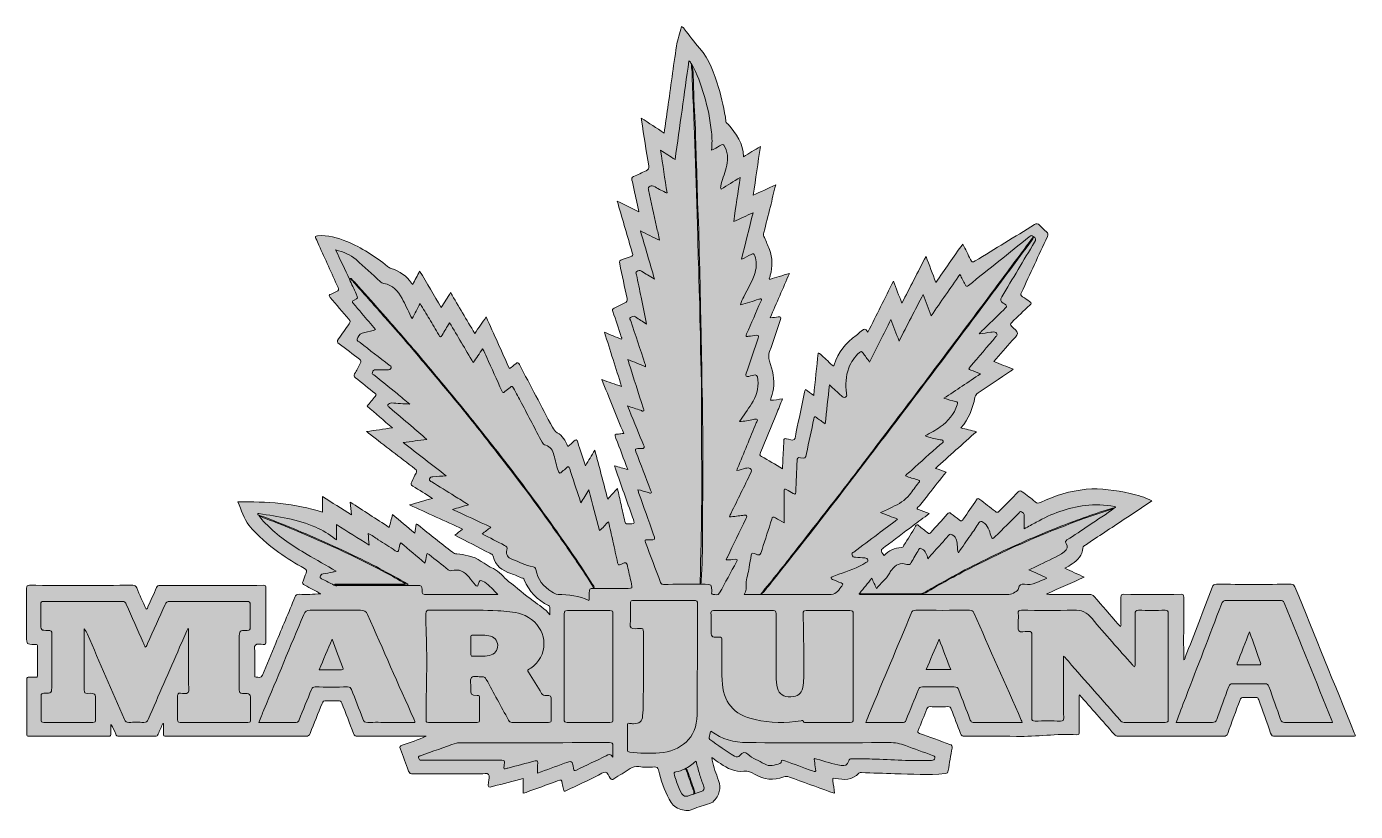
# Model space of a CAD drawing. Extents: x 507 to 1390, y -1184 to -662.
import ezdxf

# ---------------------------------------------------------------- set-up
doc = ezdxf.new("R2010")
doc.units = 0
doc.header["$MEASUREMENT"] = 0
doc.layers.add('katman 1', color=7, linetype='Continuous')

# ---------------------------------------------------------------- blocks, each defined once
blk = doc.blocks.new('block 2')
at = {"layer": 'katman 1', "true_color": 0xffffff}
h = blk.add_hatch(color=7, dxfattribs=at)
h.dxf.hatch_style = 2
edge = h.paths.add_edge_path()
edge.add_spline(control_points=[(597.12, -1125.54), (596.08, -1127.91), (594.99, -1130.26), (594.01, -1132.66), (593.61, -1133.65), (593.05, -1133.99), (591.99, -1133.98), (583.97, -1133.94), (575.94, -1133.94), (567.92, -1133.99), (566.72, -1134), (566.21, -1133.52), (565.8, -1132.48), (564.95, -1130.34), (563.96, -1128.27), (562.6, -1126.2), (562.6, -1128.22), (562.54, -1130.24), (562.61, -1132.26), (562.66, -1133.44), (562.42, -1133.99), (561.04, -1133.99), (543.41, -1133.95), (525.79, -1133.95), (508.16, -1133.98), (506.99, -1133.98), (506.62, -1133.62), (506.63, -1132.44), (506.66, -1120.36), (506.67, -1108.29), (506.62, -1096.21), (506.61, -1094.82), (507.17, -1094.58), (508.35, -1094.65), (509.77, -1094.73), (511.2, -1094.61), (512.62, -1094.69), (513.64, -1094.74), (513.87, -1094.34), (513.87, -1093.39), (513.83, -1087.02), (513.83, -1080.64), (513.87, -1074.27), (513.88, -1073.18), (513.56, -1072.74), (512.48, -1072.9), (512.26, -1072.93), (512.03, -1072.9), (511.81, -1072.9), (506.57, -1072.87), (506.57, -1072.87), (506.57, -1067.74), (506.57, -1057.02), (506.6, -1046.29), (506.54, -1035.56), (506.53, -1034.05), (506.84, -1033.56), (508.46, -1033.57), (531.34, -1033.63), (554.22, -1033.62), (577.1, -1033.57), (578.53, -1033.57), (579.2, -1034.02), (579.75, -1035.32), (581.75, -1040.07), (583.87, -1044.77), (585.96, -1049.52), (586.91, -1049.19), (586.93, -1048.26), (587.25, -1047.58), (589.16, -1043.45), (591.08, -1039.31), (592.88, -1035.12), (593.37, -1033.96), (593.98, -1033.58), (595.21, -1033.59), (618.08, -1033.62), (640.96, -1033.62), (663.84, -1033.58), (665.36, -1033.57), (665.7, -1034.07), (665.69, -1035.49), (665.64, -1047.35), (665.64, -1059.2), (665.69, -1071.05), (665.7, -1072.53), (665.3, -1072.98), (663.81, -1072.95), (662.04, -1072.91), (659.72, -1072.12), (658.64, -1073.29), (657.58, -1074.43), (658.34, -1076.72), (658.33, -1078.5), (658.29, -1083.15), (658.28, -1087.8), (658.35, -1092.45), (658.37, -1093.18), (657.64, -1094.63), (659.09, -1094.58), (660.51, -1094.53), (662.36, -1095.7), (663.32, -1093.35), (666.21, -1086.22), (669.23, -1079.14), (672.2, -1072.04), (676.47, -1061.84), (680.76, -1051.65), (684.96, -1041.42), (685.53, -1040.04), (686.19, -1039.52), (687.73, -1039.56), (692.48, -1039.69), (697.24, -1039.61), (702.13, -1039.19), (698.61, -1037.3), (695.13, -1035.35), (691.55, -1033.57), (690.17, -1032.88), (689.65, -1032.28), (690.38, -1030.73), (691.17, -1029.05), (691.56, -1027.18), (692.31, -1025.48), (692.98, -1023.97), (692.7, -1023.21), (691.2, -1022.37), (685.39, -1019.12), (679.73, -1015.61), (674.28, -1011.76), (666.9, -1006.55), (660.22, -1000.55), (654.38, -993.65), (650.63, -989.21), (649.62, -983.44), (646.89, -978.12), (666.17, -977.62), (684.84, -979.18), (703.16, -984.9), (703.16, -981.44), (703.16, -978.23), (703.16, -974.49), (709.73, -978.6), (716.01, -982.53), (722.58, -986.63), (722.28, -983.76), (722.01, -981.17), (721.7, -978.23), (730.48, -983.91), (739, -989.43), (747.62, -995.01), (748.37, -992.13), (749.06, -989.48), (749.83, -986.55), (754.78, -990.7), (759.56, -994.72), (764.62, -998.96), (764.95, -996.72), (765.23, -994.84), (765.5, -992.96), (766.3, -992.68), (766.63, -993.33), (767.05, -993.67), (774.58, -999.62), (782.1, -1005.57), (789.59, -1011.56), (790.51, -1012.3), (791.36, -1012.73), (792.6, -1012.66), (795.18, -1012.51), (797.58, -1013.63), (800.06, -1014), (806.66, -1014.99), (811.17, -1019.88), (816.89, -1022.49), (820.96, -1024.34), (823.52, -1028.27), (827.01, -1030.98), (832.51, -1035.26), (837.76, -1039.87), (843.37, -1044), (847.11, -1046.75), (851.2, -1049), (854.47, -1053.29), (854.47, -1051.26), (854.46, -1049.75), (854.48, -1048.24), (854.49, -1047.58), (854.05, -1047.36), (853.58, -1047.11), (846.24, -1043.16), (840.36, -1037.83), (837.36, -1029.82), (837.19, -1029.37), (836.92, -1029.05), (836.45, -1028.91), (833.7, -1028.13), (831.3, -1026.54), (828.56, -1025.72), (822.62, -1023.92), (818.14, -1020.51), (816.68, -1014.11), (816.4, -1012.91), (815.44, -1012.69), (814.62, -1012.26), (806.91, -1008.29), (799.19, -1004.34), (791.19, -1000.24), (792.94, -998.89), (794.57, -997.63), (796.42, -996.2), (784.69, -990.83), (773.13, -985.53), (761.17, -980.05), (766.4, -978.57), (771.21, -977.21), (776.39, -975.74), (771.81, -972.88), (767.62, -970.17), (763.32, -967.64), (761.86, -966.79), (761.8, -966.1), (762.58, -964.74), (763.65, -962.87), (764.35, -960.78), (765.45, -958.92), (766.26, -957.54), (765.86, -956.91), (764.73, -956.05), (754.66, -948.37), (744.64, -940.63), (734.6, -932.91), (734.02, -932.46), (733.45, -932), (732.52, -931.27), (738.38, -930.45), (743.86, -929.68), (749.73, -928.85), (743.97, -923.9), (738.48, -919.17), (732.96, -914.43), (734.82, -912.19), (736.56, -910.03), (738.37, -907.94), (739.11, -907.07), (739.07, -906.6), (738.13, -905.86), (733.76, -902.44), (729.51, -898.87), (725.14, -895.47), (724.06, -894.63), (723.97, -894.08), (724.65, -892.95), (726, -890.71), (727.1, -888.32), (728.41, -886.06), (729.15, -884.81), (729.02, -884.08), (727.8, -883.17), (723.3, -879.81), (718.94, -876.26), (714.42, -872.92), (713.01, -871.87), (712.66, -871.24), (713.86, -869.69), (716.37, -866.44), (718.57, -862.93), (721.03, -859.64), (721.94, -858.43), (721.82, -857.74), (720.86, -856.64), (716.67, -851.85), (712.64, -846.92), (708.45, -842.12), (707.38, -840.89), (707.53, -840.39), (708.96, -839.84), (710.21, -839.35), (711.35, -838.57), (712.61, -838.12), (714.11, -837.57), (714.22, -836.85), (713.59, -835.45), (709.3, -826.07), (705.1, -816.66), (700.87, -807.26), (700.23, -805.83), (699.66, -804.36), (698.9, -802.99), (698.13, -801.58), (698.59, -801.31), (700.02, -801.14), (706.89, -800.34), (713.22, -802.3), (719.41, -804.88), (729.31, -808.99), (738.21, -814.74), (746.54, -821.43), (747.29, -822.03), (747.99, -822.64), (748.99, -822.92), (754.62, -824.48), (759.02, -827.82), (762.43, -832.53), (762.64, -832.82), (762.9, -833.08), (763.27, -833.49), (764.81, -830.48), (766.28, -827.61), (767.86, -824.54), (772.7, -832.68), (777.43, -840.65), (782.27, -848.79), (784.34, -845.46), (786.33, -842.24), (788.41, -838.88), (793.8, -847.99), (799.05, -856.86), (804.49, -866.05), (807.06, -862.33), (809.49, -858.79), (812.07, -855.05), (817.26, -866.6), (822.36, -877.96), (827.51, -889.44), (829.03, -888.29), (830.48, -887.35), (831.74, -886.2), (833, -885.05), (833.51, -885.42), (834.24, -886.79), (841.51, -900.71), (848.85, -914.58), (856.14, -928.48), (856.92, -929.97), (857.79, -931.16), (859.32, -932.05), (862.76, -934.05), (864.76, -937.31), (866.4, -941.16), (867.8, -940), (869.22, -938.98), (870.45, -937.76), (871.77, -936.47), (872.36, -936.44), (872.95, -938.39), (874.52, -943.53), (876.28, -948.61), (878.09, -954.07), (880.18, -950.57), (882.11, -947.33), (884.31, -943.63), (887.24, -954.7), (890.04, -965.32), (892.92, -976.22), (895.06, -973.87), (897.06, -971.67), (899.36, -969.14), (900.19, -972.86), (900.97, -976.29), (901.73, -979.73), (902.58, -983.52), (903.49, -987.31), (904.24, -991.12), (904.48, -992.31), (904.92, -992.67), (906.12, -992.69), (911.02, -992.76), (911.02, -992.8), (909.43, -988.3), (905.64, -977.6), (901.85, -966.89), (898.07, -956.18), (897.86, -955.58), (897.67, -954.98), (897.38, -954.11), (900.39, -954.96), (903.16, -955.73), (906.27, -956.6), (903.56, -949.44), (900.97, -942.63), (898.39, -935.82), (897.37, -933.12), (897.37, -933.14), (900.12, -932.94), (901.16, -932.86), (902.2, -932.72), (903.52, -932.58), (898.69, -920.7), (893.93, -908.98), (888.98, -896.79), (893.46, -898.32), (897.61, -899.74), (902.16, -901.29), (898.3, -889.18), (894.57, -877.43), (890.7, -865.29), (894.75, -866.94), (898.39, -868.42), (902.05, -869.92), (902.53, -869.3), (902.09, -868.79), (901.92, -868.28), (900.07, -862.68), (898.23, -857.08), (896.31, -851.5), (895.89, -850.3), (895.97, -849.7), (897.25, -849.15), (899.65, -848.12), (901.91, -846.76), (904.32, -845.74), (905.8, -845.12), (906.08, -844.34), (905.75, -842.84), (904.08, -835.16), (902.56, -827.45), (900.87, -819.78), (900.49, -818.06), (900.8, -817.25), (902.6, -816.85), (904.41, -816.44), (906.11, -815.54), (907.93, -815.12), (909.67, -814.73), (909.7, -813.93), (909.26, -812.45), (906.05, -801.63), (902.92, -790.78), (899.76, -779.95), (899.62, -779.46), (899.51, -778.96), (899.26, -778), (904.16, -780.43), (908.71, -782.69), (913.62, -785.12), (912.7, -780.87), (911.87, -776.94), (911.01, -773.01), (910.36, -770.01), (909.72, -767.01), (909, -764.03), (908.73, -762.9), (908.98, -762.27), (910.09, -761.77), (912.89, -760.53), (915.59, -759.06), (918.41, -757.87), (920.01, -757.2), (920.43, -756.33), (920.15, -754.64), (918.49, -744.52), (916.93, -734.38), (915.33, -724.25), (915.28, -723.88), (915.28, -723.51), (915.23, -722.83), (920.34, -726.16), (925.26, -729.37), (930.44, -732.75), (931.24, -727.06), (932.01, -721.56), (932.79, -716.06), (934.71, -702.34), (936.51, -688.6), (938.63, -674.91), (939.31, -670.53), (940.83, -666.29), (941.98, -661.94), (942.99, -662.25), (943.29, -662.98), (943.73, -663.54), (947.16, -667.81), (950.41, -672.22), (954, -676.34), (960.58, -683.92), (963.56, -693.17), (966.49, -702.45), (968.81, -709.8), (970.54, -717.32), (971.48, -724.99), (971.62, -726.16), (972.52, -726.3), (973.02, -726.95), (977.99, -733.34), (983.39, -739.51), (983.06, -748.66), (986.99, -746.22), (990.6, -743.99), (994.44, -741.62), (992.83, -752.53), (991.26, -763.16), (989.64, -774.13), (994.67, -771.81), (999.44, -769.61), (1004.56, -767.25), (1003.33, -772.32), (1002.19, -777.02), (1001.03, -781.72), (999.61, -787.46), (998.18, -793.19), (996.71, -798.92), (996.4, -800.13), (996.46, -801.17), (997.02, -802.34), (998.24, -804.89), (999.37, -807.5), (1000.38, -810.15), (1002.54, -815.8), (1002.58, -821.56), (1000.96, -827.36), (1000.74, -828.15), (1000.52, -828.94), (1000.31, -829.73), (1000.3, -829.78), (1000.39, -829.85), (1000.57, -830.06), (1004.73, -828.81), (1008.98, -827.53), (1013.71, -826.1), (1009.35, -836.15), (1005.18, -845.76), (1000.92, -855.58), (1002.91, -855.39), (1004.63, -855.35), (1006.31, -855.04), (1007.96, -854.75), (1008.25, -855.07), (1007.69, -856.7), (1005.26, -863.77), (1003.04, -870.92), (1000.53, -877.97), (999.72, -880.22), (999.73, -882.22), (1000.44, -884.44), (1002.36, -890.44), (1004.15, -896.47), (1003.04, -902.93), (1002.61, -905.44), (1001.88, -907.86), (1001.01, -910.53), (1003.74, -910.62), (1006.22, -909.69), (1009.13, -909.55), (1007.71, -913.04), (1006.39, -916.32), (1005.05, -919.59), (1001.52, -928.15), (998, -936.72), (994.43, -945.27), (993.92, -946.48), (993.85, -947.15), (995.21, -947.9), (999.76, -950.45), (1004.21, -953.17), (1009.04, -956.03), (1009.29, -951.04), (1009.52, -946.43), (1009.75, -941.82), (1009.83, -940.32), (1010, -938.82), (1009.95, -937.33), (1009.91, -936), (1010.48, -935.8), (1011.56, -936.13), (1011.63, -936.15), (1011.71, -936.16), (1011.79, -936.16), (1013.54, -936.29), (1015.7, -937.72), (1016.86, -936.63), (1017.95, -935.62), (1017.85, -933.3), (1018.22, -931.54), (1020.07, -922.76), (1021.9, -913.97), (1023.76, -905.18), (1023.88, -904.61), (1024.08, -904.05), (1024.28, -903.35), (1026.12, -904.64), (1027.87, -905.88), (1029.87, -907.29), (1030.87, -897.72), (1031.84, -888.45), (1032.81, -879.18), (1033.6, -878.85), (1033.89, -879.54), (1034.29, -879.9), (1036.89, -882.27), (1039.47, -884.67), (1042.05, -887.07), (1042.65, -887.63), (1043.13, -888.21), (1043.54, -886.84), (1045.98, -878.59), (1051.23, -872.4), (1057.99, -867.33), (1059.19, -866.44), (1060.32, -865.44), (1061.48, -864.5), (1063.86, -862.56), (1063.86, -862.56), (1065.89, -865.16), (1071.54, -853.88), (1077.13, -842.71), (1082.88, -831.23), (1084.74, -836.15), (1086.5, -840.78), (1088.44, -845.91), (1093.85, -835.44), (1099.09, -825.28), (1104.51, -814.79), (1106.75, -820.7), (1108.87, -826.31), (1111.09, -832.2), (1117.08, -823.59), (1122.88, -815.25), (1128.9, -806.59), (1130.71, -810.17), (1132.5, -813.47), (1134.06, -816.88), (1134.87, -818.63), (1135.47, -818.95), (1137.26, -817.84), (1150.35, -809.72), (1163.55, -801.75), (1176.66, -793.65), (1178.09, -792.77), (1178.9, -792.87), (1179.99, -794.07), (1181.4, -795.62), (1182.95, -797.06), (1184.58, -798.37), (1185.82, -799.36), (1185.86, -800.21), (1185.21, -801.6), (1179.43, -813.99), (1173.74, -826.43), (1167.95, -838.81), (1167.32, -840.16), (1167.38, -840.86), (1168.71, -841.63), (1170.32, -842.56), (1171.75, -843.82), (1173.35, -844.79), (1174.69, -845.61), (1174.61, -846.16), (1173.5, -847.2), (1169.45, -850.99), (1165.53, -854.92), (1161.48, -858.71), (1160.47, -859.65), (1160.36, -860.32), (1161.42, -861.16), (1161.48, -861.21), (1161.53, -861.27), (1161.58, -861.33), (1162.87, -862.94), (1165.5, -864.17), (1165.34, -866.05), (1165.2, -867.71), (1163.04, -869.21), (1161.73, -870.74), (1157.79, -875.36), (1153.83, -879.96), (1149.7, -884.77), (1153.95, -886.45), (1158.07, -888.08), (1162.48, -889.82), (1161.74, -890.37), (1161.2, -890.8), (1160.63, -891.19), (1153.47, -895.98), (1146.33, -900.78), (1139.14, -905.52), (1137.99, -906.28), (1137.36, -907.14), (1137.07, -908.49), (1135.5, -915.88), (1133.18, -922.96), (1127.63, -928.89), (1131.13, -929.74), (1134.36, -930.51), (1138.02, -931.39), (1128.88, -939.56), (1119.95, -947.56), (1110.75, -955.79), (1113.26, -956.64), (1115.53, -957.4), (1117.95, -958.22), (1113.95, -963.25), (1110.07, -968.09), (1106.25, -972.98), (1103.95, -975.94), (1101.87, -979.07), (1099.1, -981.63), (1098.08, -982.56), (1098.53, -982.85), (1099.53, -983.21), (1101.83, -984.03), (1104.09, -984.92), (1106.63, -985.89), (1102.9, -988.68), (1099.36, -991.31), (1095.83, -993.96), (1089.66, -998.58), (1083.49, -1003.21), (1077.31, -1007.84), (1074.11, -1010.25), (1074.12, -1010.25), (1076.58, -1013.69), (1079.79, -1010.56), (1083.57, -1008.62), (1088.11, -1008.46), (1089.17, -1008.43), (1089.44, -1007.66), (1089.86, -1006.97), (1092.43, -1002.76), (1095.03, -998.56), (1097.55, -994.32), (1098.2, -993.23), (1098.66, -993.01), (1099.7, -993.91), (1101.63, -995.57), (1103.72, -997.04), (1105.66, -998.7), (1106.55, -999.46), (1107.05, -999.28), (1107.75, -998.48), (1111.36, -994.37), (1115.06, -990.33), (1118.64, -986.2), (1119.59, -985.1), (1120.24, -985.04), (1121.33, -985.98), (1122.97, -987.4), (1124.86, -988.54), (1126.46, -990), (1127.87, -991.31), (1128.53, -990.8), (1129.42, -989.45), (1132.23, -985.2), (1135.2, -981.06), (1138.01, -976.82), (1138.79, -975.64), (1139.29, -975.58), (1140.38, -976.47), (1143.7, -979.16), (1147.15, -981.68), (1150.48, -984.36), (1151.55, -985.22), (1152.18, -985.29), (1153.22, -984.22), (1157.39, -979.91), (1161.71, -975.75), (1165.88, -971.43), (1166.86, -970.43), (1167.43, -970.52), (1168.42, -971.3), (1171.29, -973.58), (1174.3, -975.7), (1177.13, -978.03), (1178.35, -979.04), (1179.32, -979.1), (1180.71, -978.44), (1190.3, -973.85), (1200.32, -970.74), (1210.95, -969.73), (1220.86, -968.8), (1230.52, -970.38), (1240.14, -972.44), (1245.1, -973.51), (1249.94, -975), (1254.72, -977.37), (1248.48, -981.53), (1242.39, -985.61), (1236.28, -989.66), (1227.68, -995.38), (1219.07, -1001.08), (1210.46, -1006.79), (1209.73, -1007.28), (1208.96, -1007.65), (1208.85, -1008.77), (1208.38, -1013.56), (1205.59, -1016.84), (1201.68, -1019.33), (1200.19, -1020.28), (1198.65, -1021.18), (1196.89, -1022.25), (1201.23, -1024.24), (1205.33, -1026.11), (1209.75, -1028.14), (1201.22, -1031.91), (1193, -1035.54), (1184.78, -1039.17), (1184.79, -1039.28), (1184.79, -1039.39), (1184.79, -1039.5), (1185.4, -1039.54), (1186, -1039.6), (1186.6, -1039.6), (1195.45, -1039.61), (1204.31, -1039.63), (1213.16, -1039.58), (1214.47, -1039.57), (1215.34, -1039.95), (1216.21, -1040.96), (1221.55, -1047.14), (1226.97, -1053.25), (1232.36, -1059.39), (1232.8, -1059.88), (1233.27, -1060.36), (1233.73, -1060.86), (1234.4, -1060.23), (1234.1, -1059.52), (1234.1, -1058.9), (1234.13, -1053.05), (1234.16, -1047.2), (1234.09, -1041.35), (1234.07, -1040.01), (1234.37, -1039.57), (1235.8, -1039.57), (1248.55, -1039.63), (1261.31, -1039.64), (1274.06, -1039.57), (1275.64, -1039.56), (1275.84, -1040.12), (1275.84, -1041.48), (1275.8, -1055.36), (1275.81, -1069.23), (1275.81, -1083.19), (1276.69, -1082.89), (1276.67, -1082.05), (1276.9, -1081.46), (1282.85, -1065.98), (1288.81, -1050.49), (1294.69, -1034.98), (1295.28, -1033.44), (1295.99, -1032.87), (1297.72, -1032.88), (1314.22, -1032.96), (1330.72, -1032.95), (1347.23, -1032.89), (1348.66, -1032.89), (1349.28, -1033.33), (1349.81, -1034.64), (1362.91, -1066.98), (1376.07, -1099.3), (1389.21, -1131.63), (1389.48, -1132.31), (1389.74, -1133), (1390, -1133.68), (1389.22, -1134.16), (1388.45, -1133.95), (1387.73, -1133.95), (1370.7, -1133.96), (1353.67, -1133.94), (1336.65, -1134), (1335, -1134), (1334.21, -1133.62), (1333.63, -1131.91), (1331.12, -1124.48), (1328.37, -1117.13), (1325.77, -1109.73), (1325.37, -1108.58), (1324.9, -1108.06), (1323.59, -1108.12), (1320.97, -1108.25), (1318.34, -1108.23), (1315.71, -1108.13), (1314.38, -1108.07), (1313.77, -1108.49), (1313.3, -1109.79), (1310.61, -1117.24), (1307.76, -1124.63), (1305.07, -1132.08), (1304.55, -1133.51), (1303.91, -1134), (1302.36, -1134), (1279.11, -1133.94), (1255.86, -1133.95), (1232.6, -1133.99), (1231.27, -1133.99), (1230.42, -1133.55), (1229.56, -1132.56), (1221.98, -1123.87), (1214.35, -1115.24), (1206.66, -1106.5), (1206.15, -1107.19), (1206.36, -1107.87), (1206.36, -1108.49), (1206.35, -1116.07), (1206.33, -1123.64), (1206.37, -1131.22), (1206.38, -1132.38), (1206.23, -1133.02), (1204.83, -1132.93), (1191.41, -1132.14), (1178.08, -1134.41), (1164.65, -1134.03), (1153.18, -1133.7), (1141.7, -1133.93), (1130.22, -1134), (1128.68, -1134.01), (1127.99, -1133.54), (1127.47, -1132.12), (1125.48, -1126.72), (1123.32, -1121.39), (1121.3, -1116), (1120.85, -1114.79), (1120.32, -1114.23), (1118.92, -1114.27), (1115.02, -1114.38), (1111.12, -1114.35), (1107.22, -1114.28), (1106.07, -1114.26), (1105.54, -1114.63), (1105.11, -1115.72), (1103.24, -1120.53), (1101.29, -1125.3), (1099.29, -1130.05), (1098.8, -1131.22), (1098.92, -1131.65), (1100.2, -1132.1), (1106.97, -1134.48), (1113.69, -1137.02), (1120.45, -1139.41), (1121.76, -1139.87), (1122.14, -1140.37), (1121.87, -1141.79), (1120.93, -1146.79), (1120.1, -1151.82), (1119.33, -1156.85), (1119.13, -1158.17), (1118.72, -1158.63), (1117.28, -1158.77), (1106.12, -1159.86), (1094.97, -1159.23), (1083.82, -1158.9), (1076.4, -1158.69), (1069, -1158.38), (1061.59, -1158.12), (1061, -1158.1), (1060.38, -1157.98), (1059.9, -1158.5), (1055.52, -1163.34), (1049.96, -1163.16), (1044.3, -1161.96), (1042.44, -1161.56), (1042.35, -1162.05), (1042.58, -1163.57), (1042.99, -1166.23), (1043.27, -1168.9), (1043.65, -1171.93), (1042.47, -1171.53), (1041.53, -1171.24), (1040.6, -1170.9), (1031.61, -1167.64), (1022.62, -1164.39), (1013.65, -1161.07), (1012.37, -1160.6), (1011.22, -1160.49), (1009.97, -1160.99), (1003.13, -1163.75), (996.66, -1162.91), (990.45, -1159.08), (988.33, -1157.78), (986.09, -1156.89), (983.47, -1157.2), (977.51, -1157.89), (972.52, -1155.41), (967.8, -1152.16), (965.96, -1150.88), (964.14, -1149.58), (962.07, -1148.13), (962.99, -1152.92), (964.22, -1157.3), (965.96, -1161.52), (968.1, -1166.68), (968.02, -1171.39), (964.37, -1176.06), (963.27, -1177.47), (962.19, -1178.18), (960.74, -1178.68), (956.99, -1179.97), (953.1, -1180.91), (949.5, -1182.52), (946.27, -1183.97), (943.36, -1183.39), (940.4, -1182.27), (937.33, -1181.1), (935.24, -1178.78), (933.72, -1175.9), (930.46, -1169.71), (928.24, -1163.13), (926.57, -1156.36), (926.17, -1154.72), (925.53, -1154.3), (923.87, -1154.38), (920.43, -1154.54), (916.96, -1154.68), (913.54, -1154.18), (911.41, -1153.87), (909.65, -1154.3), (907.86, -1155.48), (904.3, -1157.82), (900.58, -1159.92), (897.01, -1162.24), (895.9, -1162.96), (895.35, -1163), (894.56, -1161.84), (893.59, -1160.41), (893, -1158.08), (891.32, -1157.92), (889.84, -1157.79), (888.22, -1159.19), (886.67, -1159.93), (879.59, -1163.31), (872.5, -1166.68), (865.43, -1170.1), (864.26, -1170.66), (863.57, -1170.87), (863.44, -1169.17), (863.35, -1167.91), (862.94, -1166.68), (862.68, -1165.43), (862.12, -1162.7), (862.13, -1162.7), (859.43, -1163.69), (852.49, -1166.23), (845.54, -1168.78), (838.59, -1171.32), (838.05, -1171.52), (837.48, -1171.67), (836.75, -1171.89), (836.75, -1168.62), (836.75, -1165.49), (836.75, -1162.1), (829.98, -1163.85), (823.42, -1165.54), (816.86, -1167.25), (813.31, -1168.18), (813.32, -1168.21), (813.6, -1164.54), (813.74, -1162.77), (814.75, -1160.5), (813.66, -1159.36), (812.59, -1158.25), (810.25, -1159.04), (808.47, -1159.03), (793.47, -1159.01), (778.47, -1159), (763.47, -1159.05), (761.93, -1159.06), (761.08, -1158.72), (760.53, -1157.13), (758.81, -1152.2), (756.95, -1147.31), (755.02, -1142.45), (754.42, -1140.95), (754.74, -1140.48), (756.24, -1139.99), (761.61, -1138.22), (766.93, -1136.27), (772.27, -1133.96), (771.77, -1133.96), (771.27, -1133.96), (770.77, -1133.96), (756.06, -1133.96), (741.36, -1133.94), (726.66, -1134), (725.17, -1134), (724.44, -1133.63), (723.9, -1132.16), (721.37, -1125.36), (718.66, -1118.64), (716.1, -1111.86), (715.66, -1110.7), (715.13, -1110.25), (713.85, -1110.3), (711.15, -1110.41), (708.44, -1110.43), (705.75, -1110.3), (704.25, -1110.22), (703.54, -1110.67), (702.97, -1112.11), (700.37, -1118.79), (697.61, -1125.41), (694.97, -1132.08), (694.44, -1133.43), (693.81, -1134.01), (692.22, -1134), (661.32, -1133.95), (630.41, -1133.94), (599.51, -1134), (597.8, -1134.01), (597.33, -1133.58), (597.45, -1131.91), (597.61, -1129.82), (597.49, -1127.72), (597.49, -1125.62), (597.36, -1125.59), (597.24, -1125.56), (597.12, -1125.54)], knot_values=[0, 0, 0, 0, 1, 1, 1, 2, 2, 2, 3, 3, 3, 4, 4, 4, 5, 5, 5, 6, 6, 6, 7, 7, 7, 8, 8, 8, 9, 9, 9, 10, 10, 10, 11, 11, 11, 12, 12, 12, 13, 13, 13, 14, 14, 14, 15, 15, 15, 16, 16, 16, 17, 17, 17, 18, 18, 18, 19, 19, 19, 20, 20, 20, 21, 21, 21, 22, 22, 22, 23, 23, 23, 24, 24, 24, 25, 25, 25, 26, 26, 26, 27, 27, 27, 28, 28, 28, 29, 29, 29, 30, 30, 30, 31, 31, 31, 32, 32, 32, 33, 33, 33, 34, 34, 34, 35, 35, 35, 36, 36, 36, 37, 37, 37, 38, 38, 38, 39, 39, 39, 40, 40, 40, 41, 41, 41, 42, 42, 42, 43, 43, 43, 44, 44, 44, 45, 45, 45, 46, 46, 46, 47, 47, 47, 48, 48, 48, 49, 49, 49, 50, 50, 50, 51, 51, 51, 52, 52, 52, 53, 53, 53, 54, 54, 54, 55, 55, 55, 56, 56, 56, 57, 57, 57, 58, 58, 58, 59, 59, 59, 60, 60, 60, 61, 61, 61, 62, 62, 62, 63, 63, 63, 64, 64, 64, 65, 65, 65, 66, 66, 66, 67, 67, 67, 68, 68, 68, 69, 69, 69, 70, 70, 70, 71, 71, 71, 72, 72, 72, 73, 73, 73, 74, 74, 74, 75, 75, 75, 76, 76, 76, 77, 77, 77, 78, 78, 78, 79, 79, 79, 80, 80, 80, 81, 81, 81, 82, 82, 82, 83, 83, 83, 84, 84, 84, 85, 85, 85, 86, 86, 86, 87, 87, 87, 88, 88, 88, 89, 89, 89, 90, 90, 90, 91, 91, 91, 92, 92, 92, 93, 93, 93, 94, 94, 94, 95, 95, 95, 96, 96, 96, 97, 97, 97, 98, 98, 98, 99, 99, 99, 100, 100, 100, 101, 101, 101, 102, 102, 102, 103, 103, 103, 104, 104, 104, 105, 105, 105, 106, 106, 106, 107, 107, 107, 108, 108, 108, 109, 109, 109, 110, 110, 110, 111, 111, 111, 112, 112, 112, 113, 113, 113, 114, 114, 114, 115, 115, 115, 116, 116, 116, 117, 117, 117, 118, 118, 118, 119, 119, 119, 120, 120, 120, 121, 121, 121, 122, 122, 122, 123, 123, 123, 124, 124, 124, 125, 125, 125, 126, 126, 126, 127, 127, 127, 128, 128, 128, 129, 129, 129, 130, 130, 130, 131, 131, 131, 132, 132, 132, 133, 133, 133, 134, 134, 134, 135, 135, 135, 136, 136, 136, 137, 137, 137, 138, 138, 138, 139, 139, 139, 140, 140, 140, 141, 141, 141, 142, 142, 142, 143, 143, 143, 144, 144, 144, 145, 145, 145, 146, 146, 146, 147, 147, 147, 148, 148, 148, 149, 149, 149, 150, 150, 150, 151, 151, 151, 152, 152, 152, 153, 153, 153, 154, 154, 154, 155, 155, 155, 156, 156, 156, 157, 157, 157, 158, 158, 158, 159, 159, 159, 160, 160, 160, 161, 161, 161, 162, 162, 162, 163, 163, 163, 164, 164, 164, 165, 165, 165, 166, 166, 166, 167, 167, 167, 168, 168, 168, 169, 169, 169, 170, 170, 170, 171, 171, 171, 172, 172, 172, 173, 173, 173, 174, 174, 174, 175, 175, 175, 176, 176, 176, 177, 177, 177, 178, 178, 178, 179, 179, 179, 180, 180, 180, 181, 181, 181, 182, 182, 182, 183, 183, 183, 184, 184, 184, 185, 185, 185, 186, 186, 186, 187, 187, 187, 188, 188, 188, 189, 189, 189, 190, 190, 190, 191, 191, 191, 192, 192, 192, 193, 193, 193, 194, 194, 194, 195, 195, 195, 196, 196, 196, 197, 197, 197, 198, 198, 198, 199, 199, 199, 200, 200, 200, 201, 201, 201, 202, 202, 202, 203, 203, 203, 204, 204, 204, 205, 205, 205, 206, 206, 206, 207, 207, 207, 208, 208, 208, 209, 209, 209, 210, 210, 210, 211, 211, 211, 212, 212, 212, 213, 213, 213, 214, 214, 214, 215, 215, 215, 216, 216, 216, 217, 217, 217, 218, 218, 218, 219, 219, 219, 220, 220, 220, 221, 221, 221, 222, 222, 222, 223, 223, 223, 224, 224, 224, 225, 225, 225, 226, 226, 226, 227, 227, 227, 228, 228, 228, 229, 229, 229, 230, 230, 230, 231, 231, 231, 232, 232, 232, 233, 233, 233, 234, 234, 234, 235, 235, 235, 236, 236, 236, 237, 237, 237, 238, 238, 238, 239, 239, 239, 240, 240, 240, 241, 241, 241, 242, 242, 242, 243, 243, 243, 244, 244, 244, 245, 245, 245, 246, 246, 246, 247, 247, 247, 248, 248, 248, 249, 249, 249, 250, 250, 250, 251, 251, 251, 252, 252, 252, 253, 253, 253, 254, 254, 254, 255, 255, 255, 256, 256, 256, 257, 257, 257, 258, 258, 258, 259, 259, 259, 260, 260, 260, 261, 261, 261, 262, 262, 262, 263, 263, 263, 264, 264, 264, 265, 265, 265, 266, 266, 266, 267, 267, 267, 268, 268, 268, 269, 269, 269, 270, 270, 270, 271, 271, 271, 272, 272, 272, 273, 273, 273, 274, 274, 274, 275, 275, 275, 276, 276, 276, 277, 277, 277, 278, 278, 278, 279, 279, 279, 280, 280, 280, 281, 281, 281, 282, 282, 282, 283, 283, 283, 284, 284, 284, 285, 285, 285, 286, 286, 286, 287, 287, 287, 288, 288, 288, 289, 289, 289, 290, 290, 290, 291, 291, 291, 292, 292, 292, 293, 293, 293, 294, 294, 294, 295, 295, 295, 296, 296, 296, 297, 297, 297, 298, 298, 298, 299, 299, 299, 300, 300, 300, 301, 301, 301, 302, 302, 302, 303, 303, 303, 304, 304, 304, 305, 305, 305, 306, 306, 306, 307, 307, 307, 308, 308, 308, 309, 309, 309, 310, 310, 310, 311, 311, 311, 312, 312, 312, 313, 313, 313, 314, 314, 314, 315, 315, 315, 316, 316, 316, 317, 317, 317, 318, 318, 318, 319, 319, 319, 320, 320, 320, 321, 321, 321, 322, 322, 322, 323, 323, 323, 324, 324, 324, 325, 325, 325, 326, 326, 326, 327, 327, 327, 328, 328, 328, 329, 329, 329, 330, 330, 330, 331, 331, 331, 332, 332, 332, 333, 333, 333, 334, 334, 334, 335, 335, 335, 336, 336, 336, 337, 337, 337, 338, 338, 338, 339, 339, 339, 340, 340, 340, 341, 341, 341, 342, 342, 342, 343, 343, 343, 344, 344, 344, 345, 345, 345, 346, 346, 346, 347, 347, 347, 348, 348, 348, 349, 349, 349, 350, 350, 350, 351, 351, 351, 352, 352, 352, 353, 353, 353, 354, 354, 354, 355, 355, 355, 356, 356, 356, 357, 357, 357, 358, 358, 358, 359, 359, 359, 360, 360, 360, 361, 361, 361, 362, 362, 362, 363, 363, 363, 364, 364, 364, 365, 365, 365, 366, 366, 366, 367, 367, 367, 368, 368, 368, 368], degree=3, periodic=1)
at = {"layer": 'katman 1', "true_color": 0x00a451}
h = blk.add_hatch(color=114, dxfattribs=at)
h.dxf.hatch_style = 2
edge = h.paths.add_edge_path()
edge.add_spline(control_points=[(954.36, -1032.86), (946.26, -1032.88), (938.16, -1032.89), (930.06, -1032.94), (929.05, -1032.95), (928.44, -1032.74), (928.04, -1031.68), (924.72, -1022.77), (921.36, -1013.88), (917.96, -1005.01), (917.47, -1003.73), (917.64, -1003.19), (919.09, -1003.34), (919.54, -1003.39), (919.99, -1003.35), (920.44, -1003.35), (924.59, -1003.35), (924.6, -1003.35), (923.17, -999.31), (920, -990.35), (916.81, -981.4), (913.63, -972.44), (913.39, -971.74), (913.17, -971.03), (912.84, -970.04), (915.49, -970.34), (917.73, -971.32), (920.06, -971.89), (920.63, -972.03), (921.29, -972.5), (921.73, -971.98), (922.17, -971.48), (921.61, -970.85), (921.42, -970.33), (918.19, -961.79), (914.97, -953.25), (911.64, -944.75), (911.01, -943.14), (911.3, -942.66), (912.99, -942.51), (914.41, -942.39), (916.45, -943.18), (917.07, -941.85), (917.49, -940.96), (916.24, -939.28), (915.7, -937.96), (912.55, -930.21), (909.39, -922.45), (906.03, -914.21), (909.2, -915.3), (911.96, -916.28), (914.75, -917.17), (915.41, -917.38), (916.18, -918.14), (916.8, -917.48), (917.28, -916.96), (916.64, -916.21), (916.45, -915.61), (913.32, -905.69), (910.16, -895.79), (907.01, -885.87), (906.79, -885.19), (906.62, -884.48), (906.32, -883.41), (910.43, -885.08), (914.21, -886.62), (918.05, -888.18), (918.29, -887.32), (917.84, -886.68), (917.62, -886), (914.47, -876.55), (911.31, -867.11), (908.21, -857.65), (907.99, -857), (907.06, -856.11), (908.14, -855.48), (909.13, -854.9), (910.16, -854.16), (911.45, -855.06), (913.71, -856.62), (916.05, -858.1), (918.74, -859.86), (917.46, -853.58), (916.27, -847.74), (915.07, -841.91), (914.05, -836.92), (913.02, -831.95), (912.02, -826.96), (911.87, -826.23), (911.12, -825.31), (912.22, -824.79), (913.2, -824.32), (914.19, -823.84), (915.38, -824.61), (918, -826.33), (920.71, -827.91), (923.96, -829.89), (920.79, -818.97), (917.79, -808.63), (914.65, -797.81), (919.01, -799.97), (922.92, -801.91), (927.29, -804.08), (926.61, -800.83), (926.04, -797.97), (925.42, -795.12), (923.65, -786.93), (921.87, -778.75), (920.07, -770.56), (919.9, -769.78), (919.38, -768.95), (920.46, -768.43), (921.37, -767.98), (922.17, -767.39), (923.36, -768.07), (925.95, -769.57), (928.64, -770.89), (931.3, -772.26), (931.56, -772.4), (931.86, -772.44), (932.37, -772.6), (930.92, -763.23), (929.5, -754.03), (927.98, -744.2), (931.45, -746.41), (934.43, -748.31), (937.7, -750.4), (940.77, -728.38), (943.81, -706.64), (946.87, -684.75), (947.87, -685.18), (948.12, -686.08), (948.56, -686.8), (949.36, -689.32), (949.68, -691.88), (949.75, -694.54), (950.03, -705.02), (950.39, -715.5), (951, -725.97), (951.24, -730.16), (951.27, -734.36), (951.38, -738.55), (951.54, -744.84), (951.8, -751.14), (952.04, -757.42), (952.46, -768.88), (952.57, -780.34), (953.25, -791.79), (953.55, -796.95), (953.53, -802.13), (953.63, -807.29), (953.79, -815.46), (954.14, -823.62), (954.27, -831.79), (954.5, -847.23), (954.94, -862.66), (955.25, -878.1), (955.39, -885.07), (955.39, -892.04), (955.57, -899.01), (956.46, -932.52), (956, -966.05), (955.92, -999.57), (955.89, -1009.89), (955.75, -1020.25), (955.1, -1030.57), (955.05, -1031.4), (955.01, -1032.23), (954.36, -1032.86)], knot_values=[0, 0, 0, 0, 1, 1, 1, 2, 2, 2, 3, 3, 3, 4, 4, 4, 5, 5, 5, 6, 6, 6, 7, 7, 7, 8, 8, 8, 9, 9, 9, 10, 10, 10, 11, 11, 11, 12, 12, 12, 13, 13, 13, 14, 14, 14, 15, 15, 15, 16, 16, 16, 17, 17, 17, 18, 18, 18, 19, 19, 19, 20, 20, 20, 21, 21, 21, 22, 22, 22, 23, 23, 23, 24, 24, 24, 25, 25, 25, 26, 26, 26, 27, 27, 27, 28, 28, 28, 29, 29, 29, 30, 30, 30, 31, 31, 31, 32, 32, 32, 33, 33, 33, 34, 34, 34, 35, 35, 35, 36, 36, 36, 37, 37, 37, 38, 38, 38, 39, 39, 39, 40, 40, 40, 41, 41, 41, 42, 42, 42, 43, 43, 43, 44, 44, 44, 45, 45, 45, 46, 46, 46, 47, 47, 47, 48, 48, 48, 49, 49, 49, 50, 50, 50, 51, 51, 51, 52, 52, 52, 53, 53, 53, 54, 54, 54, 55, 55, 55, 56, 56, 56, 56], degree=3, periodic=1)
at = {"layer": 'katman 1', "true_color": 0x006838}
h = blk.add_hatch(color=116, dxfattribs=at)
h.dxf.hatch_style = 2
edge = h.paths.add_edge_path()
edge.add_spline(control_points=[(954.36, -1032.86), (954.49, -1024.18), (954.69, -1015.49), (954.92, -1006.82), (955.74, -975.11), (955.26, -943.41), (955.14, -911.71), (955.1, -901.83), (955.31, -891.93), (954.73, -882.07), (954.3, -874.8), (954.84, -867.53), (954.3, -860.3), (953.8, -853.7), (954.38, -847.1), (953.84, -840.55), (953.36, -834.78), (953.75, -829.02), (953.45, -823.27), (952.91, -812.81), (952.86, -802.34), (952.51, -791.87), (952.2, -782.68), (951.96, -773.49), (951.61, -764.3), (951.29, -755.63), (951.05, -746.97), (950.71, -738.3), (950.4, -730.39), (950.15, -722.47), (949.82, -714.55), (949.5, -707.01), (949.07, -699.48), (948.94, -691.93), (948.91, -690.22), (948.37, -688.54), (948.56, -686.8), (952.57, -693.3), (954.86, -700.51), (957.03, -707.75), (959.41, -715.7), (960.97, -723.85), (961.91, -732.09), (962.36, -736.01), (962.29, -740), (962, -744.16), (964.01, -743.46), (965.54, -742.28), (967.17, -741.31), (969.58, -739.87), (969.62, -739.83), (970.94, -742.37), (973.25, -746.78), (972.77, -751.34), (971.62, -755.93), (970.59, -760.06), (968.83, -763.98), (968.11, -768.2), (968.01, -768.78), (967.71, -769.33), (968.27, -770.04), (972.36, -767.52), (976.47, -765), (980.98, -762.22), (979.51, -772.2), (978.11, -781.72), (976.65, -791.69), (981.13, -789.62), (985.12, -787.77), (989.49, -785.74), (986.9, -796.21), (984.4, -806.31), (981.82, -816.71), (984.29, -815.92), (986.2, -814.52), (988.24, -813.43), (989.64, -812.68), (990.24, -813.01), (990.69, -814.4), (991.86, -818.06), (991.94, -821.72), (990.92, -825.42), (989.31, -831.26), (985.87, -836.25), (983.36, -841.67), (982.59, -843.34), (981.57, -844.91), (981.15, -847.03), (985.35, -845.76), (989.33, -844.56), (993.31, -843.34), (993.87, -843.17), (994.52, -842.71), (994.99, -843.18), (995.52, -843.7), (994.86, -844.26), (994.64, -844.76), (991.52, -851.98), (988.38, -859.18), (985.25, -866.39), (985.04, -866.85), (984.67, -867.5), (984.84, -867.81), (985.18, -868.45), (985.88, -868), (986.45, -867.93), (988.22, -867.69), (990.01, -867.53), (991.78, -867.3), (993.64, -867.06), (993.23, -868.04), (992.86, -869.14), (990.5, -876.17), (988.16, -883.19), (985.86, -890.24), (985.4, -891.63), (984.04, -893.38), (984.88, -894.37), (985.75, -895.4), (987.63, -894.22), (989.06, -893.94), (992.22, -893.33), (992.31, -893.51), (992.71, -896.87), (993.44, -902.84), (991.65, -908.09), (988.46, -912.97), (985.92, -916.83), (983.25, -920.61), (980.47, -924.68), (983.8, -924.44), (986.82, -923.87), (989.84, -923.26), (990.64, -923.09), (991.68, -922.75), (992.22, -923.28), (992.93, -923.96), (991.99, -924.76), (991.7, -925.45), (987.57, -935.56), (983.39, -945.65), (979.22, -955.75), (979.06, -956.15), (978.94, -956.57), (978.69, -957.31), (980.8, -956.74), (982.64, -956.23), (984.49, -955.76), (985.06, -955.62), (985.67, -955.46), (986.25, -955.49), (988.41, -955.64), (989.04, -956.78), (988.09, -958.71), (983.7, -967.65), (979.31, -976.59), (974.92, -985.54), (974.57, -986.25), (974.26, -986.99), (973.75, -988.1), (977.04, -987.73), (979.91, -987.4), (982.8, -987.1), (983.6, -987.02), (984.63, -986.66), (985.17, -987.26), (985.84, -987.99), (984.95, -988.76), (984.62, -989.46), (980.58, -997.91), (976.51, -1006.34), (972.46, -1014.78), (972.21, -1015.31), (972, -1015.86), (971.71, -1016.54), (973.79, -1017.02), (975.66, -1016.2), (977.58, -1016.24), (979.12, -1016.28), (979.21, -1016.73), (978.56, -1017.92), (974.78, -1024.82), (971.03, -1031.73), (967.27, -1038.64), (966.23, -1040.54), (964.45, -1039.59), (963.03, -1039.59), (961.48, -1039.6), (962.12, -1038.13), (962.1, -1037.31), (962.01, -1032.93), (962.05, -1032.93), (957.73, -1032.92), (956.6, -1032.92), (955.48, -1032.88), (954.36, -1032.86)], knot_values=[0, 0, 0, 0, 1, 1, 1, 2, 2, 2, 3, 3, 3, 4, 4, 4, 5, 5, 5, 6, 6, 6, 7, 7, 7, 8, 8, 8, 9, 9, 9, 10, 10, 10, 11, 11, 11, 12, 12, 12, 13, 13, 13, 14, 14, 14, 15, 15, 15, 16, 16, 16, 17, 17, 17, 18, 18, 18, 19, 19, 19, 20, 20, 20, 21, 21, 21, 22, 22, 22, 23, 23, 23, 24, 24, 24, 25, 25, 25, 26, 26, 26, 27, 27, 27, 28, 28, 28, 29, 29, 29, 30, 30, 30, 31, 31, 31, 32, 32, 32, 33, 33, 33, 34, 34, 34, 35, 35, 35, 36, 36, 36, 37, 37, 37, 38, 38, 38, 39, 39, 39, 40, 40, 40, 41, 41, 41, 42, 42, 42, 43, 43, 43, 44, 44, 44, 45, 45, 45, 46, 46, 46, 47, 47, 47, 48, 48, 48, 49, 49, 49, 50, 50, 50, 51, 51, 51, 52, 52, 52, 53, 53, 53, 54, 54, 54, 55, 55, 55, 56, 56, 56, 57, 57, 57, 58, 58, 58, 59, 59, 59, 60, 60, 60, 61, 61, 61, 62, 62, 62, 63, 63, 63, 64, 64, 64, 65, 65, 65, 65], degree=3, periodic=1)
at = {"layer": 'katman 1', "true_color": 0x00a451}
h = blk.add_hatch(color=114, dxfattribs=at)
h.dxf.hatch_style = 2
edge = h.paths.add_edge_path()
edge.add_spline(control_points=[(994.43, -1039.63), (990.93, -1039.63), (987.43, -1039.63), (983.67, -1039.63), (985.09, -1037.37), (985.05, -1035.04), (984.99, -1032.73), (984.88, -1028.92), (986.53, -1025.43), (986.95, -1021.71), (987.25, -1018.97), (987.84, -1016.26), (988.3, -1013.53), (988.49, -1012.39), (988.81, -1011.93), (990.19, -1012.45), (994.22, -1013.97), (994.24, -1013.87), (995.55, -1009.7), (997.67, -1002.99), (999.86, -996.31), (1001.9, -989.58), (1002.4, -987.91), (1002.98, -987.8), (1004.34, -988.66), (1006.15, -989.81), (1008.08, -990.78), (1010.25, -992), (1010.25, -985.34), (1010.25, -979.07), (1010.25, -972.79), (1010.25, -972.19), (1010.29, -971.59), (1010.25, -970.99), (1010.16, -969.62), (1010.53, -969.14), (1011.87, -969.96), (1013.27, -970.82), (1014.75, -971.55), (1016.16, -972.4), (1017.22, -973.03), (1017.82, -973.28), (1017.88, -971.57), (1018.13, -964.61), (1018.55, -957.66), (1018.77, -950.7), (1018.82, -948.89), (1019.31, -948.4), (1021.13, -948.74), (1024.37, -949.34), (1024.36, -949.23), (1025.03, -946.01), (1026.66, -938.25), (1028.37, -930.51), (1029.93, -922.74), (1030.24, -921.18), (1030.68, -921.24), (1031.74, -922.04), (1033.53, -923.39), (1035.37, -924.67), (1037.53, -926.23), (1038.45, -917.53), (1039.33, -909.13), (1040.27, -900.2), (1043.17, -902.85), (1045.7, -905.16), (1048.23, -907.46), (1048.98, -908.14), (1049.59, -909.02), (1050.91, -908.39), (1052.26, -907.75), (1051.67, -906.69), (1051.57, -905.87), (1050.89, -900.14), (1051.07, -894.51), (1053.11, -889.03), (1054.62, -885.01), (1057.1, -881.7), (1060.2, -878.77), (1061.28, -877.74), (1061.92, -878.03), (1062.67, -879.12), (1063.98, -881.03), (1065.39, -882.87), (1067.01, -885.08), (1071.73, -875.64), (1076.33, -866.46), (1081.15, -856.85), (1082.99, -861.69), (1084.7, -866.17), (1086.59, -871.12), (1092, -860.66), (1097.23, -850.54), (1102.64, -840.07), (1104.49, -844.97), (1106.17, -849.43), (1107.98, -854.24), (1114.39, -845.03), (1120.61, -836.08), (1127.1, -826.75), (1128.31, -829.16), (1129.44, -831.29), (1130.44, -833.48), (1131.05, -834.8), (1131.52, -835.15), (1132.84, -834.08), (1146.27, -823.28), (1159.75, -812.54), (1173.2, -801.76), (1174.08, -801.07), (1174.86, -800.38), (1175.79, -801.63), (1176.18, -802.87), (1175.22, -803.57), (1174.62, -804.38), (1165.02, -817.43), (1155.3, -830.38), (1145.64, -843.39), (1132.05, -861.69), (1118.38, -879.94), (1104.64, -898.12), (1091.3, -915.76), (1077.94, -933.4), (1064.52, -950.98), (1044.87, -976.73), (1025.05, -1002.35), (1004.89, -1027.69), (1002.18, -1031.1), (999.4, -1034.44), (996.72, -1037.86), (996.1, -1038.65), (995.35, -1039.24), (994.43, -1039.63)], knot_values=[0, 0, 0, 0, 1, 1, 1, 2, 2, 2, 3, 3, 3, 4, 4, 4, 5, 5, 5, 6, 6, 6, 7, 7, 7, 8, 8, 8, 9, 9, 9, 10, 10, 10, 11, 11, 11, 12, 12, 12, 13, 13, 13, 14, 14, 14, 15, 15, 15, 16, 16, 16, 17, 17, 17, 18, 18, 18, 19, 19, 19, 20, 20, 20, 21, 21, 21, 22, 22, 22, 23, 23, 23, 24, 24, 24, 25, 25, 25, 26, 26, 26, 27, 27, 27, 28, 28, 28, 29, 29, 29, 30, 30, 30, 31, 31, 31, 32, 32, 32, 33, 33, 33, 34, 34, 34, 35, 35, 35, 36, 36, 36, 37, 37, 37, 38, 38, 38, 39, 39, 39, 40, 40, 40, 41, 41, 41, 42, 42, 42, 43, 43, 43, 44, 44, 44, 44], degree=3, periodic=1)
at = {"layer": 'katman 1', "true_color": 0x006838}
h = blk.add_hatch(color=116, dxfattribs=at)
h.dxf.hatch_style = 2
edge = h.paths.add_edge_path()
edge.add_spline(control_points=[(994.43, -1039.63), (1002.49, -1029.93), (1010.33, -1020.05), (1018.06, -1010.09), (1029.37, -995.54), (1040.78, -981.07), (1052.05, -966.49), (1059.98, -956.22), (1067.76, -945.82), (1075.6, -935.48), (1087, -920.44), (1098.44, -905.42), (1109.79, -890.34), (1122.54, -873.41), (1135.22, -856.43), (1147.9, -839.45), (1156.87, -827.43), (1165.8, -815.38), (1174.74, -803.34), (1175.14, -802.8), (1175.44, -802.2), (1175.79, -801.63), (1177.67, -802.5), (1177.68, -803.64), (1176.65, -805.35), (1169.34, -817.47), (1162.17, -829.67), (1154.83, -841.77), (1153.65, -843.73), (1153.94, -844.69), (1155.79, -845.83), (1158.78, -847.68), (1158.73, -847.8), (1156.17, -850.3), (1151.28, -855.05), (1146.37, -859.79), (1141.48, -864.54), (1141.01, -865), (1140.57, -865.5), (1139.77, -866.34), (1142.66, -865.93), (1145.1, -865.57), (1147.55, -865.24), (1148.21, -865.14), (1148.88, -865.08), (1149.55, -865.03), (1150.63, -864.96), (1151.17, -865.77), (1151.67, -866.49), (1152.24, -867.29), (1151.36, -867.68), (1150.97, -868.14), (1145.27, -874.88), (1139.58, -881.64), (1133.81, -888.31), (1132.76, -889.53), (1132.67, -889.96), (1134.32, -890.47), (1136.3, -891.09), (1138.2, -891.97), (1140.69, -892.95), (1132.51, -898.43), (1124.69, -903.67), (1116.46, -909.18), (1119.35, -910), (1121.66, -910.82), (1124.04, -911.27), (1125.7, -911.58), (1125.69, -912.26), (1125.26, -913.55), (1123.21, -919.77), (1119.27, -924.49), (1113.97, -928.23), (1110.91, -930.38), (1107.66, -932.18), (1103.99, -934.18), (1107.13, -935.52), (1110.09, -935.82), (1112.9, -936.61), (1114, -936.92), (1115.73, -936.59), (1116.01, -937.74), (1116.22, -938.62), (1114.62, -939.3), (1113.79, -940.04), (1107.42, -945.72), (1101.06, -951.41), (1094.76, -957.16), (1093.5, -958.31), (1091.97, -959.18), (1090.9, -960.72), (1093.56, -962), (1096.34, -962.61), (1099.02, -963.44), (1100.52, -963.9), (1100.62, -964.26), (1099.59, -965.45), (1097.43, -967.93), (1095.66, -970.72), (1093.6, -973.3), (1090.49, -977.17), (1086.41, -979.55), (1082.04, -981.59), (1079.63, -982.72), (1077.21, -983.83), (1074.3, -985.17), (1078.27, -986.71), (1081.77, -988.07), (1085.65, -989.57), (1081.03, -993.06), (1076.76, -996.31), (1072.46, -999.52), (1067.13, -1003.5), (1061.77, -1007.45), (1056.43, -1011.43), (1055.78, -1011.91), (1054.96, -1012.3), (1055.38, -1013.38), (1055.77, -1014.39), (1056.39, -1014.9), (1057.57, -1014.93), (1059.65, -1014.97), (1061.74, -1015.28), (1063.83, -1015.33), (1064.94, -1015.36), (1065.48, -1015.92), (1065.79, -1016.83), (1066.16, -1017.92), (1065.12, -1018), (1064.56, -1018.37), (1059, -1022.03), (1052.82, -1024.23), (1046.51, -1026.17), (1045.01, -1026.63), (1043.6, -1027.35), (1042.18, -1028.01), (1041.02, -1028.55), (1041.11, -1029.13), (1042.25, -1029.6), (1044.18, -1030.41), (1046.11, -1031.25), (1048.06, -1032.02), (1049.26, -1032.5), (1049.56, -1032.98), (1048.53, -1034.06), (1047.5, -1035.13), (1046.74, -1036.45), (1045.76, -1037.58), (1044.64, -1038.87), (1043.25, -1039.66), (1041.46, -1039.66), (1025.78, -1039.63), (1010.11, -1039.63), (994.43, -1039.63)], knot_values=[0, 0, 0, 0, 1, 1, 1, 2, 2, 2, 3, 3, 3, 4, 4, 4, 5, 5, 5, 6, 6, 6, 7, 7, 7, 8, 8, 8, 9, 9, 9, 10, 10, 10, 11, 11, 11, 12, 12, 12, 13, 13, 13, 14, 14, 14, 15, 15, 15, 16, 16, 16, 17, 17, 17, 18, 18, 18, 19, 19, 19, 20, 20, 20, 21, 21, 21, 22, 22, 22, 23, 23, 23, 24, 24, 24, 25, 25, 25, 26, 26, 26, 27, 27, 27, 28, 28, 28, 29, 29, 29, 30, 30, 30, 31, 31, 31, 32, 32, 32, 33, 33, 33, 34, 34, 34, 35, 35, 35, 36, 36, 36, 37, 37, 37, 38, 38, 38, 39, 39, 39, 40, 40, 40, 41, 41, 41, 42, 42, 42, 43, 43, 43, 44, 44, 44, 45, 45, 45, 46, 46, 46, 47, 47, 47, 48, 48, 48, 49, 49, 49, 50, 50, 50, 51, 51, 51, 51], degree=3, periodic=1)
h = blk.add_hatch(color=116, dxfattribs=at)
h.dxf.hatch_style = 2
edge = h.paths.add_edge_path()
edge.add_spline(control_points=[(883.72, -1035.61), (880.24, -1029.42), (876.19, -1023.58), (872.21, -1017.7), (866.72, -1009.61), (861.11, -1001.6), (855.43, -993.64), (845.24, -979.37), (834.88, -965.23), (824.06, -951.43), (815.36, -940.33), (806.73, -929.18), (797.9, -918.19), (791.17, -909.82), (784.19, -901.65), (777.3, -893.41), (771.12, -886.02), (764.96, -878.63), (758.71, -871.31), (754.2, -866.03), (749.55, -860.87), (744.95, -855.67), (738.28, -848.11), (731.64, -840.52), (724.89, -833.03), (723.85, -831.87), (723.08, -830.2), (721.2, -829.99), (718.21, -823.64), (715.22, -817.3), (711.97, -810.43), (717.25, -811.93), (721.81, -813.63), (725.55, -816.97), (730.92, -821.75), (736.2, -826.62), (741.51, -831.47), (742.25, -832.15), (743.05, -832.65), (744.05, -832.83), (750, -833.86), (753.61, -837.81), (756.25, -842.83), (758.3, -846.74), (760.13, -850.77), (762.06, -854.74), (762.26, -855.13), (762.52, -855.48), (762.96, -856.19), (764.69, -852.76), (766.3, -849.59), (768.1, -846.03), (770.29, -849.69), (772.31, -853.04), (774.31, -856.41), (776.41, -859.95), (778.53, -863.48), (780.57, -867.06), (781.37, -868.49), (781.86, -868.9), (782.83, -867.15), (784.3, -864.49), (785.98, -861.94), (787.8, -858.97), (793.1, -867.9), (798.2, -876.5), (803.47, -885.38), (805.58, -882.3), (807.55, -879.42), (809.67, -876.32), (811.01, -878.12), (811.61, -880.1), (812.44, -881.94), (815.83, -889.37), (819.17, -896.81), (822.44, -904.28), (823.03, -905.63), (823.5, -905.63), (824.51, -904.74), (825.63, -903.75), (826.99, -903.03), (828.04, -901.99), (829.17, -900.87), (829.73, -901.23), (830.34, -902.41), (832.06, -905.73), (833.82, -909.04), (835.56, -912.35), (840.13, -921.04), (844.71, -929.71), (849.26, -938.41), (849.8, -939.45), (850.39, -940.13), (851.66, -940.43), (855.01, -941.22), (856.32, -943.93), (857.17, -946.91), (858.15, -950.36), (858.69, -953.92), (859.91, -957.31), (860.54, -959.09), (861.24, -959.49), (862.64, -957.96), (863.49, -957.03), (864.61, -956.35), (865.51, -955.45), (866.63, -954.33), (867.13, -954.57), (867.6, -956.03), (869.78, -962.79), (872.03, -969.52), (874.25, -976.26), (874.48, -976.94), (874.74, -977.62), (875.12, -978.7), (876.9, -975.78), (878.47, -973.2), (880.34, -970.13), (882.8, -979.4), (885.13, -988.2), (887.49, -997.15), (889.88, -995.64), (891, -993), (893.42, -991.26), (894.4, -995.67), (895.37, -999.96), (896.33, -1004.27), (897.39, -1009.07), (898.47, -1013.88), (899.49, -1018.7), (899.78, -1020.07), (900.26, -1020.38), (901.6, -1019.72), (905.4, -1017.87), (905.41, -1017.93), (906.35, -1022.16), (907.13, -1025.66), (907.94, -1029.15), (908.73, -1032.64), (909.36, -1035.38), (909.16, -1035.66), (906.44, -1035.66), (898.87, -1035.65), (891.29, -1035.63), (883.72, -1035.61)], knot_values=[0, 0, 0, 0, 1, 1, 1, 2, 2, 2, 3, 3, 3, 4, 4, 4, 5, 5, 5, 6, 6, 6, 7, 7, 7, 8, 8, 8, 9, 9, 9, 10, 10, 10, 11, 11, 11, 12, 12, 12, 13, 13, 13, 14, 14, 14, 15, 15, 15, 16, 16, 16, 17, 17, 17, 18, 18, 18, 19, 19, 19, 20, 20, 20, 21, 21, 21, 22, 22, 22, 23, 23, 23, 24, 24, 24, 25, 25, 25, 26, 26, 26, 27, 27, 27, 28, 28, 28, 29, 29, 29, 30, 30, 30, 31, 31, 31, 32, 32, 32, 33, 33, 33, 34, 34, 34, 35, 35, 35, 36, 36, 36, 37, 37, 37, 38, 38, 38, 39, 39, 39, 40, 40, 40, 41, 41, 41, 42, 42, 42, 43, 43, 43, 44, 44, 44, 45, 45, 45, 46, 46, 46, 47, 47, 47, 48, 48, 48, 48], degree=3, periodic=1)
at = {"layer": 'katman 1', "true_color": 0x00a451}
h = blk.add_hatch(color=114, dxfattribs=at)
h.dxf.hatch_style = 2
edge = h.paths.add_edge_path()
edge.add_spline(control_points=[(883.72, -1035.61), (880.63, -1035.76), (880.64, -1035.76), (880.63, -1038.82), (880.63, -1040.24), (880.62, -1041.67), (880.6, -1043.09), (880.6, -1043.22), (880.48, -1043.34), (880.34, -1043.61), (873.89, -1040.39), (866.91, -1039.8), (859.86, -1039.64), (858.23, -1039.61), (857.07, -1038.64), (855.8, -1037.89), (850.08, -1034.52), (846.25, -1029.74), (845.12, -1023.1), (844.91, -1021.83), (844.26, -1021.44), (843.27, -1021.3), (838.22, -1020.56), (833.93, -1017.74), (829.17, -1016.2), (826.35, -1015.29), (825.17, -1012.94), (825.86, -1010.1), (826.3, -1008.33), (825.62, -1007.68), (824.27, -1007), (819.39, -1004.55), (814.54, -1002.04), (809.4, -999.41), (811.38, -997.87), (813.18, -996.48), (815.25, -994.87), (806.69, -990.94), (798.33, -987.1), (789.59, -983.09), (793.27, -982.04), (796.56, -981.1), (800.31, -980.02), (797.03, -977.95), (794.09, -976.08), (791.13, -974.24), (786.05, -971.06), (780.95, -967.92), (775.88, -964.72), (775.21, -964.3), (774.04, -964.12), (774.51, -962.79), (774.89, -961.71), (775.58, -961.37), (776.71, -961.33), (779.52, -961.22), (782.33, -960.96), (785.59, -960.72), (776, -953.33), (766.72, -946.19), (756.98, -938.69), (762.35, -937.92), (767.24, -937.23), (772.53, -936.48), (768.94, -933.39), (765.57, -930.49), (762.2, -927.59), (757.42, -923.49), (752.64, -919.4), (747.89, -915.27), (747.39, -914.84), (746.33, -914.54), (746.8, -913.6), (747.25, -912.7), (748.04, -912.22), (749.2, -912.31), (753.08, -912.6), (756.96, -912.79), (761.39, -913.06), (758.3, -910.53), (755.57, -908.28), (752.81, -906.06), (747.68, -901.91), (742.54, -897.79), (737.43, -893.62), (736.94, -893.23), (735.92, -893.02), (736.46, -891.92), (736.94, -890.95), (737.36, -890.15), (738.73, -890.22), (741.27, -890.34), (743.83, -890.19), (746.38, -890.28), (747.58, -890.32), (748.47, -890.02), (748.89, -888.9), (749.32, -887.77), (748.14, -887.56), (747.59, -887.14), (741.17, -882.09), (734.68, -877.13), (728.27, -872.08), (727.47, -871.46), (725.71, -871.02), (726.25, -869.85), (726.95, -868.33), (727.69, -866.48), (729.7, -865.96), (732.08, -865.35), (734.48, -864.75), (736.86, -864.13), (737.35, -864), (737.82, -863.76), (738.54, -863.48), (735.45, -859.82), (732.47, -856.29), (729.48, -852.76), (727.59, -850.53), (725.71, -848.3), (723.78, -846.1), (722.91, -845.11), (723.04, -844.59), (724.24, -843.98), (727.01, -842.59), (726.96, -842.54), (725.68, -839.78), (724.17, -836.52), (722.69, -833.25), (721.2, -829.99), (722.09, -828.78), (722.61, -829.96), (723.07, -830.38), (725.35, -832.44), (727.28, -834.86), (729.31, -837.16), (734.66, -843.22), (740.07, -849.23), (745.4, -855.31), (751.82, -862.63), (758.25, -869.95), (764.56, -877.36), (774.17, -888.66), (783.71, -900.02), (793.09, -911.51), (802.1, -922.54), (810.97, -933.68), (819.74, -944.9), (832.56, -961.33), (845.04, -978.01), (857.08, -995.02), (865.92, -1007.5), (874.69, -1020.03), (882.87, -1032.95), (883.37, -1033.75), (884.1, -1034.52), (883.72, -1035.61)], knot_values=[0, 0, 0, 0, 1, 1, 1, 2, 2, 2, 3, 3, 3, 4, 4, 4, 5, 5, 5, 6, 6, 6, 7, 7, 7, 8, 8, 8, 9, 9, 9, 10, 10, 10, 11, 11, 11, 12, 12, 12, 13, 13, 13, 14, 14, 14, 15, 15, 15, 16, 16, 16, 17, 17, 17, 18, 18, 18, 19, 19, 19, 20, 20, 20, 21, 21, 21, 22, 22, 22, 23, 23, 23, 24, 24, 24, 25, 25, 25, 26, 26, 26, 27, 27, 27, 28, 28, 28, 29, 29, 29, 30, 30, 30, 31, 31, 31, 32, 32, 32, 33, 33, 33, 34, 34, 34, 35, 35, 35, 36, 36, 36, 37, 37, 37, 38, 38, 38, 39, 39, 39, 40, 40, 40, 41, 41, 41, 42, 42, 42, 43, 43, 43, 44, 44, 44, 45, 45, 45, 46, 46, 46, 47, 47, 47, 48, 48, 48, 49, 49, 49, 50, 50, 50, 51, 51, 51, 52, 52, 52, 52], degree=3, periodic=1)
h = blk.add_hatch(color=114, dxfattribs=at)
h.dxf.hatch_style = 2
edge = h.paths.add_edge_path()
edge.add_spline(control_points=[(1060.54, -1038.73), (1063.11, -1035.53), (1065.67, -1032.32), (1068.42, -1028.89), (1069.52, -1031.23), (1070.5, -1033.3), (1071.62, -1035.66), (1074.22, -1032.01), (1078.06, -1029.8), (1080.03, -1025.89), (1080.47, -1025.03), (1081.07, -1024.24), (1081.63, -1023.44), (1084.36, -1019.56), (1087.14, -1018.41), (1091.71, -1019.62), (1093.21, -1020.02), (1093.95, -1019.63), (1094.63, -1018.45), (1096.28, -1015.6), (1098.03, -1012.8), (1099.6, -1009.91), (1100.31, -1008.6), (1100.74, -1008.75), (1101.92, -1009.46), (1104.29, -1010.89), (1105.05, -1013.14), (1105.72, -1015.89), (1108.81, -1012.43), (1111.7, -1009.22), (1114.58, -1006), (1116.28, -1004.1), (1117.99, -1002.21), (1119.64, -1000.27), (1120.35, -999.43), (1120.85, -999.54), (1121.85, -1000), (1125.38, -1001.65), (1124.95, -1004.91), (1125.35, -1007.86), (1125.52, -1009.1), (1125.24, -1010.42), (1126.09, -1011.87), (1128.8, -1007.95), (1131.42, -1004.16), (1134.03, -1000.36), (1135.95, -997.58), (1137.93, -994.85), (1139.73, -992), (1140.57, -990.69), (1141.11, -990.94), (1142.3, -991.6), (1145.89, -993.58), (1146.45, -997.25), (1147.71, -1000.55), (1148.67, -1003.06), (1148.63, -1003.07), (1150.52, -1001.18), (1155.68, -996.05), (1160.82, -990.91), (1166.01, -985.81), (1166.52, -985.3), (1166.87, -984.15), (1167.9, -984.65), (1168.97, -985.17), (1169.91, -985.88), (1169.87, -987.37), (1169.79, -990.13), (1169.84, -992.89), (1169.84, -995.99), (1172.65, -994.42), (1175.17, -992.99), (1177.72, -991.61), (1187.99, -986.02), (1198.74, -981.74), (1210.46, -980.49), (1216.88, -979.8), (1223.33, -980.01), (1229.72, -981.19), (1230.61, -981.35), (1230.89, -981.61), (1229.9, -982.14), (1223.01, -984.91), (1215.86, -986.91), (1208.88, -989.44), (1192.86, -995.23), (1177.12, -1001.68), (1161.62, -1008.73), (1153.01, -1012.64), (1144.52, -1016.76), (1136.11, -1021.07), (1125.83, -1026.34), (1115.62, -1031.73), (1105.76, -1037.76), (1103.84, -1038.94), (1101.91, -1039.5), (1099.63, -1039.48), (1087.33, -1039.41), (1075.03, -1039.46), (1062.73, -1039.41), (1062.03, -1039.4), (1060.89, -1040.13), (1060.54, -1038.73)], knot_values=[0, 0, 0, 0, 1, 1, 1, 2, 2, 2, 3, 3, 3, 4, 4, 4, 5, 5, 5, 6, 6, 6, 7, 7, 7, 8, 8, 8, 9, 9, 9, 10, 10, 10, 11, 11, 11, 12, 12, 12, 13, 13, 13, 14, 14, 14, 15, 15, 15, 16, 16, 16, 17, 17, 17, 18, 18, 18, 19, 19, 19, 20, 20, 20, 21, 21, 21, 22, 22, 22, 23, 23, 23, 24, 24, 24, 25, 25, 25, 26, 26, 26, 27, 27, 27, 28, 28, 28, 29, 29, 29, 30, 30, 30, 31, 31, 31, 32, 32, 32, 33, 33, 33, 34, 34, 34, 34], degree=3, periodic=1)
at = {"layer": 'katman 1', "true_color": 0x006838}
h = blk.add_hatch(color=116, dxfattribs=at)
h.dxf.hatch_style = 2
edge = h.paths.add_edge_path()
edge.add_spline(control_points=[(660.91, -987.02), (660.51, -986.8), (660.12, -986.52), (660.24, -986), (660.33, -985.61), (660.72, -985.74), (660.99, -985.78), (673.77, -988.04), (686.76, -989.42), (698.75, -994.89), (703.33, -996.98), (707.67, -999.48), (711.56, -1002.71), (711.77, -1002.88), (712.05, -1002.97), (712.59, -1003.25), (712.59, -999.9), (712.59, -996.8), (712.59, -993.23), (719.98, -997.84), (726.99, -1002.21), (734.29, -1006.77), (734.04, -1004.1), (733.82, -1001.77), (733.57, -999.15), (736.18, -1000.19), (738.17, -1001.87), (740.34, -1003.23), (744.15, -1005.61), (747.94, -1008.02), (751.62, -1010.59), (753.2, -1011.68), (753.69, -1011.13), (753.96, -1009.63), (754.23, -1008.17), (754.55, -1006.73), (755.24, -1005.26), (760.6, -1009.77), (765.91, -1014.24), (771.32, -1018.79), (772.25, -1017.18), (772.02, -1015.43), (772.35, -1013.82), (772.65, -1012.35), (772.9, -1012.05), (774.21, -1013.13), (778.37, -1016.55), (782.65, -1019.81), (786.85, -1023.18), (787.55, -1023.74), (788.17, -1024.02), (789.09, -1023.78), (793.96, -1022.51), (797.72, -1024.33), (800.71, -1028.14), (802.09, -1029.9), (803.47, -1031.67), (804.89, -1033.41), (805.73, -1034.44), (806.33, -1034.53), (806.84, -1033.01), (807.91, -1029.77), (807.99, -1029.76), (811.09, -1031.55), (814.56, -1033.55), (816.78, -1036.98), (819.92, -1039.68), (819.21, -1039.68), (818.51, -1039.68), (817.8, -1039.68), (802.88, -1039.67), (787.96, -1039.66), (773.03, -1039.65), (769.73, -1039.65), (769.47, -1039.64), (769.57, -1036.43), (769.65, -1033.89), (768.58, -1033.71), (766.54, -1033.72), (748.84, -1033.8), (731.15, -1033.79), (713.45, -1033.79), (712.58, -1033.78), (711.64, -1034.09), (710.86, -1033.41), (711.85, -1032.44), (713.12, -1032.78), (714.28, -1032.78), (728.22, -1032.76), (742.17, -1032.77), (756.12, -1032.76), (756.84, -1032.75), (757.58, -1032.92), (758.43, -1032.6), (753.79, -1029.8), (749.14, -1027.25), (744.47, -1024.75), (721.1, -1012.26), (696.89, -1001.61), (672.31, -991.76), (668.49, -990.23), (664.49, -989.14), (660.91, -987.02)], knot_values=[0, 0, 0, 0, 1, 1, 1, 2, 2, 2, 3, 3, 3, 4, 4, 4, 5, 5, 5, 6, 6, 6, 7, 7, 7, 8, 8, 8, 9, 9, 9, 10, 10, 10, 11, 11, 11, 12, 12, 12, 13, 13, 13, 14, 14, 14, 15, 15, 15, 16, 16, 16, 17, 17, 17, 18, 18, 18, 19, 19, 19, 20, 20, 20, 21, 21, 21, 22, 22, 22, 23, 23, 23, 24, 24, 24, 25, 25, 25, 26, 26, 26, 27, 27, 27, 28, 28, 28, 29, 29, 29, 30, 30, 30, 31, 31, 31, 32, 32, 32, 33, 33, 33, 34, 34, 34, 34], degree=3, periodic=1)
at = {"layer": 'katman 1', "true_color": 0x00a451}
h = blk.add_hatch(color=114, dxfattribs=at)
h.dxf.hatch_style = 2
edge = h.paths.add_edge_path()
edge.add_spline(control_points=[(660.91, -987.02), (665.56, -988.21), (669.91, -990.2), (674.34, -991.96), (690.45, -998.36), (706.33, -1005.32), (722, -1012.75), (734.98, -1018.91), (747.63, -1025.66), (760.09, -1032.81), (760.07, -1033.01), (760.05, -1033.21), (760.03, -1033.41), (743.64, -1033.41), (727.25, -1033.41), (710.86, -1033.41), (708.27, -1032.08), (705.67, -1030.75), (703.09, -1029.39), (702.49, -1029.07), (701.52, -1028.98), (701.79, -1027.89), (702.03, -1026.9), (702.43, -1026.14), (703.64, -1025.96), (705.71, -1025.66), (707.76, -1025.22), (709.81, -1024.83), (710.53, -1024.69), (711.23, -1024.51), (712.43, -1024.24), (705.69, -1020.34), (699.34, -1016.68), (693.01, -1013), (683.78, -1007.65), (674.91, -1001.78), (667.26, -994.28), (664.98, -992.03), (662.68, -989.74), (660.91, -987.02)], knot_values=[0, 0, 0, 0, 1, 1, 1, 2, 2, 2, 3, 3, 3, 4, 4, 4, 5, 5, 5, 6, 6, 6, 7, 7, 7, 8, 8, 8, 9, 9, 9, 10, 10, 10, 11, 11, 11, 12, 12, 12, 13, 13, 13, 13], degree=3, periodic=1)
at = {"layer": 'katman 1', "true_color": 0x006838}
h = blk.add_hatch(color=116, dxfattribs=at)
h.dxf.hatch_style = 2
edge = h.paths.add_edge_path()
edge.add_spline(control_points=[(1060.54, -1038.73), (1061.25, -1039.57), (1062.22, -1039.22), (1063.08, -1039.23), (1075.15, -1039.25), (1087.23, -1039.12), (1099.3, -1039.32), (1102.92, -1039.38), (1105.28, -1037.21), (1107.99, -1035.66), (1122.8, -1027.16), (1137.9, -1019.25), (1153.34, -1011.93), (1166.72, -1005.59), (1180.29, -999.69), (1194.09, -994.32), (1205.45, -989.9), (1216.9, -985.75), (1228.58, -982.26), (1229, -982.14), (1229.46, -982.17), (1229.9, -982.14), (1224.43, -986.31), (1218.5, -989.83), (1212.83, -993.72), (1208.01, -997.02), (1203.13, -1000.24), (1198.23, -1003.42), (1197.21, -1004.09), (1196.98, -1004.51), (1197.68, -1005.67), (1199.1, -1008.01), (1198.7, -1009.58), (1196.41, -1011.25), (1191.48, -1014.85), (1185.78, -1017.05), (1180.38, -1019.78), (1178.05, -1020.96), (1175.68, -1022.02), (1172.97, -1023.29), (1177.05, -1025.17), (1180.77, -1026.88), (1184.79, -1028.73), (1179.88, -1031.03), (1175.42, -1033.82), (1169.88, -1032.92), (1167.67, -1032.57), (1166.38, -1033.21), (1166.05, -1035.66), (1165.83, -1037.34), (1162.03, -1039.5), (1159.61, -1039.64), (1159.31, -1039.66), (1159.01, -1039.65), (1158.71, -1039.65), (1126.46, -1039.66), (1094.22, -1039.68), (1061.97, -1039.7), (1061.45, -1039.7), (1060.86, -1039.82), (1060.41, -1039.64), (1059.65, -1039.32), (1060.24, -1039), (1060.54, -1038.73)], knot_values=[0, 0, 0, 0, 1, 1, 1, 2, 2, 2, 3, 3, 3, 4, 4, 4, 5, 5, 5, 6, 6, 6, 7, 7, 7, 8, 8, 8, 9, 9, 9, 10, 10, 10, 11, 11, 11, 12, 12, 12, 13, 13, 13, 14, 14, 14, 15, 15, 15, 16, 16, 16, 17, 17, 17, 18, 18, 18, 19, 19, 19, 20, 20, 20, 21, 21, 21, 21], degree=3, periodic=1)
at = {"layer": 'katman 1', "true_color": 0x00a451}
h = blk.add_hatch(color=114, dxfattribs=at)
h.dxf.hatch_style = 2
edge = h.paths.add_edge_path()
edge.add_spline(control_points=[(613.85, -1062.13), (611.92, -1066.52), (610.1, -1070.66), (608.29, -1074.81), (601.31, -1090.79), (594.32, -1106.78), (587.38, -1122.78), (586.78, -1124.17), (586.1, -1124.87), (584.43, -1124.79), (581.14, -1124.63), (577.83, -1124.63), (574.54, -1124.79), (572.86, -1124.87), (572.19, -1124.16), (571.59, -1122.78), (563.41, -1103.89), (555.18, -1085.02), (546.96, -1066.15), (546.43, -1064.94), (545.84, -1063.75), (544.88, -1062.62), (544.88, -1063.4), (544.88, -1064.17), (544.88, -1064.95), (544.88, -1077.7), (544.92, -1090.45), (544.84, -1103.2), (544.82, -1105.02), (545.37, -1105.45), (547.11, -1105.43), (552.35, -1105.36), (552.35, -1105.43), (552.35, -1110.66), (552.35, -1114.71), (552.3, -1118.76), (552.37, -1122.81), (552.39, -1124.19), (552.11, -1124.79), (550.53, -1124.78), (539.65, -1124.71), (528.77, -1124.72), (517.9, -1124.77), (516.49, -1124.78), (516.11, -1124.31), (516.13, -1122.96), (516.19, -1117.71), (516.2, -1112.46), (516.12, -1107.21), (516.09, -1105.66), (516.68, -1105.36), (518.09, -1105.36), (523.28, -1105.34), (523.28, -1105.29), (523.28, -1100.09), (523.28, -1088.69), (523.23, -1077.29), (523.32, -1065.89), (523.34, -1063.97), (522.75, -1063.51), (520.91, -1063.54), (516.02, -1063.64), (516.02, -1063.56), (516.02, -1058.67), (516.02, -1054.46), (516.07, -1050.26), (515.99, -1046.06), (515.97, -1044.67), (516.44, -1044.28), (517.79, -1044.28), (535.27, -1044.32), (552.75, -1044.33), (570.23, -1044.28), (571.71, -1044.27), (572.3, -1044.93), (572.84, -1046.16), (576.54, -1054.67), (580.3, -1063.16), (584.05, -1071.65), (584.5, -1072.67), (584.99, -1073.68), (585.48, -1074.74), (586.44, -1074.07), (586.6, -1073.04), (586.99, -1072.19), (590.89, -1063.6), (594.79, -1055.01), (598.6, -1046.38), (599.26, -1044.87), (600.06, -1044.26), (601.76, -1044.27), (618.79, -1044.33), (635.82, -1044.34), (652.85, -1044.26), (654.78, -1044.26), (655.23, -1044.86), (655.19, -1046.69), (655.07, -1051.63), (655.1, -1056.59), (655.18, -1061.54), (655.2, -1063.03), (654.87, -1063.63), (653.22, -1063.63), (647.95, -1063.63), (647.95, -1063.7), (647.95, -1069.05), (647.95, -1080.45), (647.98, -1091.86), (647.91, -1103.26), (647.9, -1104.89), (648.27, -1105.45), (650.01, -1105.43), (655.49, -1105.38), (655.49, -1105.46), (655.49, -1110.85), (655.49, -1114.83), (655.45, -1118.8), (655.51, -1122.78), (655.53, -1124.13), (655.32, -1124.78), (653.71, -1124.78), (638.71, -1124.72), (623.7, -1124.73), (608.7, -1124.77), (607.35, -1124.77), (606.88, -1124.43), (606.9, -1123.01), (606.98, -1117.69), (606.97, -1112.36), (606.91, -1107.04), (606.9, -1105.78), (607.27, -1105.2), (608.56, -1105.39), (608.63, -1105.4), (608.71, -1105.4), (608.78, -1105.39), (610.55, -1105.21), (612.95, -1106.22), (613.92, -1104.93), (614.8, -1103.75), (614.26, -1101.48), (614.26, -1099.69), (614.27, -1088.06), (614.27, -1076.43), (614.25, -1064.81), (614.25, -1064.04), (614.48, -1063.22), (613.85, -1062.13)], knot_values=[0, 0, 0, 0, 1, 1, 1, 2, 2, 2, 3, 3, 3, 4, 4, 4, 5, 5, 5, 6, 6, 6, 7, 7, 7, 8, 8, 8, 9, 9, 9, 10, 10, 10, 11, 11, 11, 12, 12, 12, 13, 13, 13, 14, 14, 14, 15, 15, 15, 16, 16, 16, 17, 17, 17, 18, 18, 18, 19, 19, 19, 20, 20, 20, 21, 21, 21, 22, 22, 22, 23, 23, 23, 24, 24, 24, 25, 25, 25, 26, 26, 26, 27, 27, 27, 28, 28, 28, 29, 29, 29, 30, 30, 30, 31, 31, 31, 32, 32, 32, 33, 33, 33, 34, 34, 34, 35, 35, 35, 36, 36, 36, 37, 37, 37, 38, 38, 38, 39, 39, 39, 40, 40, 40, 41, 41, 41, 42, 42, 42, 43, 43, 43, 44, 44, 44, 45, 45, 45, 46, 46, 46, 47, 47, 47, 48, 48, 48, 49, 49, 49, 49], degree=3, periodic=1)
h = blk.add_hatch(color=114, dxfattribs=at)
h.dxf.hatch_style = 2
edge = h.paths.add_edge_path()
edge.add_spline(control_points=[(764.6, -1124.74), (758.77, -1124.74), (752.94, -1124.74), (747.11, -1124.74), (742.53, -1124.74), (737.96, -1124.63), (733.39, -1124.8), (731.46, -1124.87), (730.68, -1124.15), (730.05, -1122.45), (727.63, -1115.92), (725.03, -1109.47), (722.57, -1102.96), (722.08, -1101.64), (721.4, -1101.16), (719.96, -1101.17), (712.76, -1101.25), (705.56, -1101.24), (698.37, -1101.18), (697.05, -1101.17), (696.38, -1101.58), (695.88, -1102.84), (693.22, -1109.6), (690.45, -1116.3), (687.73, -1123.03), (687.36, -1123.94), (687.12, -1124.78), (685.78, -1124.77), (677.61, -1124.71), (669.44, -1124.74), (660.89, -1124.74), (662.09, -1121.81), (663.18, -1119.09), (664.32, -1116.38), (673.14, -1095.26), (682, -1074.15), (690.75, -1052.99), (691.64, -1050.85), (692.76, -1050.09), (695.06, -1050.11), (706.23, -1050.22), (717.4, -1050.21), (728.57, -1050.12), (730.93, -1050.1), (732.25, -1050.7), (733.29, -1053.08), (743.42, -1076.25), (753.72, -1099.36), (763.96, -1122.48), (764.25, -1123.15), (764.72, -1123.78), (764.6, -1124.74)], knot_values=[0, 0, 0, 0, 1, 1, 1, 2, 2, 2, 3, 3, 3, 4, 4, 4, 5, 5, 5, 6, 6, 6, 7, 7, 7, 8, 8, 8, 9, 9, 9, 10, 10, 10, 11, 11, 11, 12, 12, 12, 13, 13, 13, 14, 14, 14, 15, 15, 15, 16, 16, 16, 17, 17, 17, 17], degree=3, periodic=1)
h = blk.add_hatch(color=114, dxfattribs=at)
h.dxf.hatch_style = 2
edge = h.paths.add_edge_path()
edge.add_spline(control_points=[(796.3, -1050.16), (802.11, -1050.14), (810.95, -1050.03), (819.79, -1050.5), (825.09, -1050.79), (830.41, -1051.08), (835.52, -1052.75), (849.13, -1057.2), (854.73, -1072.44), (846.88, -1083.69), (845.32, -1085.93), (843.38, -1087.83), (840.95, -1089.08), (839.74, -1089.71), (839.45, -1090.19), (840.24, -1091.42), (843.21, -1096.09), (846.15, -1100.8), (848.97, -1105.57), (849.71, -1106.83), (850.66, -1106.8), (851.8, -1106.8), (855.32, -1106.8), (855.32, -1106.81), (855.32, -1110.4), (855.32, -1114.6), (855.27, -1118.8), (855.35, -1123), (855.38, -1124.4), (854.9, -1124.78), (853.55, -1124.77), (845.45, -1124.71), (837.35, -1124.71), (829.25, -1124.77), (827.95, -1124.79), (827.43, -1124.19), (826.89, -1123.19), (822, -1114.17), (817.05, -1105.18), (812.18, -1096.16), (811.53, -1094.96), (810.84, -1094.29), (809.41, -1094.44), (806.98, -1094.7), (803.83, -1093.39), (802.29, -1094.99), (800.88, -1096.47), (802, -1099.57), (801.87, -1101.95), (801.87, -1102.03), (801.87, -1102.1), (801.87, -1102.18), (801.87, -1106.51), (801.87, -1106.56), (806.19, -1106.76), (807.41, -1106.82), (807.69, -1107.28), (807.68, -1108.38), (807.64, -1113.33), (807.64, -1118.28), (807.69, -1123.23), (807.7, -1124.42), (807.3, -1124.76), (806.13, -1124.76), (795.34, -1124.73), (784.54, -1124.7), (773.74, -1124.78), (771.9, -1124.8), (772.11, -1123.79), (772.11, -1122.65), (772.08, -1108.26), (772.67, -1093.89), (772.55, -1079.5), (772.47, -1070.52), (771.89, -1061.55), (772.05, -1052.56), (772.08, -1050.51), (772.67, -1050.08), (774.59, -1050.11), (780.81, -1050.23), (787.04, -1050.16), (796.3, -1050.16)], knot_values=[0, 0, 0, 0, 1, 1, 1, 2, 2, 2, 3, 3, 3, 4, 4, 4, 5, 5, 5, 6, 6, 6, 7, 7, 7, 8, 8, 8, 9, 9, 9, 10, 10, 10, 11, 11, 11, 12, 12, 12, 13, 13, 13, 14, 14, 14, 15, 15, 15, 16, 16, 16, 17, 17, 17, 18, 18, 18, 19, 19, 19, 20, 20, 20, 21, 21, 21, 22, 22, 22, 23, 23, 23, 24, 24, 24, 25, 25, 25, 26, 26, 26, 27, 27, 27, 27], degree=3, periodic=1)
at = {"layer": 'katman 1', "true_color": 0xfef000}
h = blk.add_hatch(color=2, dxfattribs=at)
h.dxf.hatch_style = 2
edge = h.paths.add_edge_path()
edge.add_spline(control_points=[(864, -1087.47), (864, -1075.85), (864.04, -1064.22), (863.96, -1052.59), (863.95, -1050.83), (864.4, -1050.34), (866.18, -1050.36), (875.55, -1050.45), (884.93, -1050.46), (894.31, -1050.36), (896.03, -1050.34), (896.37, -1050.83), (896.37, -1052.47), (896.31, -1075.87), (896.31, -1099.28), (896.37, -1122.68), (896.37, -1124.33), (896.03, -1124.8), (894.31, -1124.79), (884.86, -1124.69), (875.41, -1124.7), (865.96, -1124.78), (864.4, -1124.79), (863.95, -1124.4), (863.96, -1122.8), (864.03, -1111.03), (864, -1099.25), (864, -1087.47)], knot_values=[0, 0, 0, 0, 1, 1, 1, 2, 2, 2, 3, 3, 3, 4, 4, 4, 5, 5, 5, 6, 6, 6, 7, 7, 7, 8, 8, 8, 9, 9, 9, 9], degree=3, periodic=1)
h = blk.add_hatch(color=2, dxfattribs=at)
h.dxf.hatch_style = 2
edge = h.paths.add_edge_path()
edge.add_spline(control_points=[(952.59, -1082.86), (952.29, -1095.79), (952.43, -1107.71), (952.33, -1119.62), (952.19, -1135.43), (941.36, -1143.88), (927.31, -1144.98), (920.71, -1145.5), (914.15, -1145.25), (907.58, -1144.56), (906.52, -1144.45), (905.97, -1144.2), (905.98, -1142.98), (906.03, -1137.51), (906.02, -1132.04), (905.98, -1126.56), (905.97, -1125.46), (906.25, -1125.09), (907.41, -1125.38), (908.26, -1125.61), (909.19, -1125.63), (910.08, -1125.63), (914.09, -1125.63), (915.72, -1124.22), (916.12, -1120.28), (916.37, -1117.75), (916.56, -1115.2), (916.56, -1112.66), (916.6, -1096.62), (916.55, -1080.57), (916.63, -1064.53), (916.64, -1062.66), (916.17, -1062.07), (914.29, -1062.21), (912.3, -1062.36), (909.57, -1062.93), (908.45, -1061.9), (907.15, -1060.7), (908.09, -1057.95), (908.05, -1055.88), (907.99, -1052.58), (908.19, -1049.27), (907.98, -1045.99), (907.84, -1043.88), (908.61, -1043.6), (910.47, -1043.61), (923.66, -1043.69), (936.86, -1043.69), (950.05, -1043.61), (952, -1043.6), (952.67, -1043.96), (952.65, -1046.1), (952.53, -1058.7), (952.59, -1071.29), (952.59, -1082.86)], knot_values=[0, 0, 0, 0, 1, 1, 1, 2, 2, 2, 3, 3, 3, 4, 4, 4, 5, 5, 5, 6, 6, 6, 7, 7, 7, 8, 8, 8, 9, 9, 9, 10, 10, 10, 11, 11, 11, 12, 12, 12, 13, 13, 13, 14, 14, 14, 15, 15, 15, 16, 16, 16, 17, 17, 17, 18, 18, 18, 18], degree=3, periodic=1)
h = blk.add_hatch(color=2, dxfattribs=at)
h.dxf.hatch_style = 2
edge = h.paths.add_edge_path()
edge.add_spline(control_points=[(1056.03, -1087.66), (1056.03, -1099.36), (1056, -1111.06), (1056.07, -1122.76), (1056.08, -1124.29), (1055.76, -1124.79), (1054.12, -1124.78), (1044.38, -1124.7), (1034.63, -1124.75), (1024.88, -1124.72), (1024.17, -1124.72), (1023.23, -1125.18), (1022.94, -1123.85), (1022.74, -1122.94), (1021.95, -1123.59), (1021.45, -1123.68), (1011.2, -1125.38), (1000.99, -1125.2), (990.87, -1122.89), (976.44, -1119.59), (969.48, -1111.37), (968.92, -1096.57), (968.59, -1087.81), (968.78, -1079.03), (968.83, -1070.26), (968.83, -1068.65), (968.63, -1067.92), (966.71, -1067.98), (961.6, -1068.12), (961.59, -1068.01), (961.59, -1062.78), (961.59, -1059.18), (961.65, -1055.58), (961.56, -1051.98), (961.53, -1050.67), (961.97, -1050.38), (963.21, -1050.38), (976.48, -1050.42), (989.76, -1050.43), (1003.03, -1050.37), (1004.59, -1050.36), (1004.83, -1050.89), (1004.83, -1052.28), (1004.78, -1066.22), (1004.81, -1080.17), (1004.79, -1094.12), (1004.79, -1096.75), (1005.04, -1099.36), (1005.73, -1101.9), (1006.85, -1105.97), (1009.72, -1107.81), (1014.68, -1107.71), (1019.25, -1107.62), (1021.54, -1105.85), (1022.52, -1101.55), (1022.98, -1099.5), (1023.17, -1097.41), (1023.17, -1095.31), (1023.18, -1086.91), (1023.39, -1078.5), (1023.11, -1070.11), (1022.91, -1064.2), (1023.03, -1058.29), (1022.84, -1052.38), (1022.8, -1050.83), (1023.22, -1050.36), (1024.82, -1050.37), (1034.49, -1050.44), (1044.16, -1050.45), (1053.83, -1050.37), (1055.57, -1050.35), (1056.09, -1050.77), (1056.08, -1052.57), (1055.99, -1064.27), (1056.03, -1075.97), (1056.03, -1087.66)], knot_values=[0, 0, 0, 0, 1, 1, 1, 2, 2, 2, 3, 3, 3, 4, 4, 4, 5, 5, 5, 6, 6, 6, 7, 7, 7, 8, 8, 8, 9, 9, 9, 10, 10, 10, 11, 11, 11, 12, 12, 12, 13, 13, 13, 14, 14, 14, 15, 15, 15, 16, 16, 16, 17, 17, 17, 18, 18, 18, 19, 19, 19, 20, 20, 20, 21, 21, 21, 22, 22, 22, 23, 23, 23, 24, 24, 24, 25, 25, 25, 25], degree=3, periodic=1)
at = {"layer": 'katman 1', "true_color": 0xeb1c24}
h = blk.add_hatch(color=240, dxfattribs=at)
h.dxf.hatch_style = 2
edge = h.paths.add_edge_path()
edge.add_spline(control_points=[(1168.44, -1124.74), (1157.37, -1124.74), (1146.65, -1124.72), (1135.93, -1124.77), (1134.64, -1124.78), (1134.32, -1124.12), (1133.95, -1123.16), (1131.41, -1116.52), (1128.78, -1109.91), (1126.29, -1103.26), (1125.71, -1101.69), (1124.94, -1101.09), (1123.22, -1101.12), (1116.17, -1101.22), (1109.12, -1101.2), (1102.07, -1101.13), (1100.66, -1101.12), (1099.95, -1101.57), (1099.43, -1102.91), (1096.77, -1109.66), (1094.01, -1116.38), (1091.28, -1123.1), (1090.95, -1123.89), (1090.83, -1124.77), (1089.55, -1124.77), (1081.31, -1124.71), (1073.06, -1124.74), (1064.49, -1124.74), (1065.38, -1122.54), (1066.15, -1120.55), (1066.98, -1118.57), (1076.22, -1096.49), (1085.49, -1074.41), (1094.67, -1052.3), (1095.32, -1050.74), (1096.05, -1050.16), (1097.76, -1050.17), (1109.68, -1050.24), (1121.6, -1050.22), (1133.52, -1050.18), (1134.86, -1050.18), (1135.67, -1050.44), (1136.28, -1051.81), (1146.77, -1075.64), (1157.33, -1099.45), (1167.87, -1123.26), (1168.04, -1123.66), (1168.18, -1124.07), (1168.44, -1124.74)], knot_values=[0, 0, 0, 0, 1, 1, 1, 2, 2, 2, 3, 3, 3, 4, 4, 4, 5, 5, 5, 6, 6, 6, 7, 7, 7, 8, 8, 8, 9, 9, 9, 10, 10, 10, 11, 11, 11, 12, 12, 12, 13, 13, 13, 14, 14, 14, 15, 15, 15, 16, 16, 16, 16], degree=3, periodic=1)
h = blk.add_hatch(color=240, dxfattribs=at)
h.dxf.hatch_style = 2
edge = h.paths.add_edge_path()
edge.add_spline(control_points=[(1196.01, -1080.66), (1196.01, -1086.2), (1196.01, -1091.05), (1196.01, -1095.91), (1196.01, -1104.53), (1195.96, -1113.16), (1196.05, -1121.78), (1196.07, -1123.49), (1195.58, -1123.91), (1193.91, -1123.88), (1188.29, -1123.78), (1182.66, -1123.77), (1177.04, -1123.88), (1175.26, -1123.92), (1174.81, -1123.41), (1174.82, -1121.65), (1174.88, -1103.51), (1174.86, -1085.36), (1174.86, -1067.21), (1174.86, -1064.26), (1174.86, -1064.32), (1172.02, -1064.24), (1170.02, -1064.17), (1167.37, -1065.14), (1166.22, -1063.79), (1165.24, -1062.63), (1165.89, -1060.07), (1165.86, -1058.13), (1165.84, -1056.18), (1165.98, -1054.22), (1165.82, -1052.28), (1165.68, -1050.53), (1166.35, -1050.16), (1167.98, -1050.17), (1179.53, -1050.24), (1191.09, -1050.51), (1202.62, -1050.07), (1208.01, -1049.86), (1211.48, -1051.52), (1214.91, -1055.67), (1223.58, -1066.19), (1232.81, -1076.24), (1241.81, -1086.48), (1242.2, -1086.92), (1242.62, -1087.33), (1243.14, -1087.88), (1243.71, -1087.03), (1243.5, -1086.2), (1243.5, -1085.45), (1243.52, -1074.5), (1243.55, -1063.55), (1243.48, -1052.6), (1243.46, -1050.81), (1243.85, -1050.12), (1245.81, -1050.16), (1251.73, -1050.29), (1257.65, -1050.24), (1263.58, -1050.18), (1265.02, -1050.16), (1265.49, -1050.55), (1265.49, -1052.07), (1265.44, -1075.69), (1265.44, -1099.31), (1265.49, -1122.93), (1265.5, -1124.45), (1264.99, -1124.78), (1263.57, -1124.77), (1254.5, -1124.71), (1245.43, -1124.71), (1236.36, -1124.78), (1235.03, -1124.79), (1234.32, -1124.17), (1233.56, -1123.3), (1222.1, -1110.24), (1210.62, -1097.18), (1199.15, -1084.13), (1198.27, -1083.13), (1197.36, -1082.15), (1196.01, -1080.66)], knot_values=[0, 0, 0, 0, 1, 1, 1, 2, 2, 2, 3, 3, 3, 4, 4, 4, 5, 5, 5, 6, 6, 6, 7, 7, 7, 8, 8, 8, 9, 9, 9, 10, 10, 10, 11, 11, 11, 12, 12, 12, 13, 13, 13, 14, 14, 14, 15, 15, 15, 16, 16, 16, 17, 17, 17, 18, 18, 18, 19, 19, 19, 20, 20, 20, 21, 21, 21, 22, 22, 22, 23, 23, 23, 24, 24, 24, 25, 25, 25, 26, 26, 26, 26], degree=3, periodic=1)
h = blk.add_hatch(color=240, dxfattribs=at)
h.dxf.hatch_style = 2
edge = h.paths.add_edge_path()
edge.add_spline(control_points=[(1270.82, -1124.74), (1272.99, -1119.05), (1275.05, -1113.61), (1277.14, -1108.17), (1285.08, -1087.49), (1293.05, -1066.83), (1300.92, -1046.13), (1301.65, -1044.21), (1302.54, -1043.58), (1304.61, -1043.6), (1316.38, -1043.72), (1328.15, -1043.68), (1339.93, -1043.63), (1341.28, -1043.63), (1342.09, -1043.9), (1342.65, -1045.28), (1353.2, -1071.36), (1363.8, -1097.42), (1374.39, -1123.48), (1374.53, -1123.81), (1374.6, -1124.16), (1374.78, -1124.74), (1373.5, -1124.74), (1372.4, -1124.74), (1371.3, -1124.74), (1361.85, -1124.74), (1352.4, -1124.7), (1342.95, -1124.78), (1341.39, -1124.8), (1340.74, -1124.31), (1340.24, -1122.87), (1337.71, -1115.51), (1335.03, -1108.21), (1332.48, -1100.86), (1332.01, -1099.53), (1331.41, -1099.03), (1329.95, -1099.05), (1322.75, -1099.13), (1315.55, -1099.13), (1308.35, -1099.05), (1306.87, -1099.03), (1306.31, -1099.59), (1305.84, -1100.89), (1303.19, -1108.21), (1300.4, -1115.47), (1297.78, -1122.8), (1297.22, -1124.35), (1296.46, -1124.8), (1294.87, -1124.78), (1287.59, -1124.69), (1280.32, -1124.74), (1273.05, -1124.74), (1272.39, -1124.74), (1271.74, -1124.74), (1270.82, -1124.74)], knot_values=[0, 0, 0, 0, 1, 1, 1, 2, 2, 2, 3, 3, 3, 4, 4, 4, 5, 5, 5, 6, 6, 6, 7, 7, 7, 8, 8, 8, 9, 9, 9, 10, 10, 10, 11, 11, 11, 12, 12, 12, 13, 13, 13, 14, 14, 14, 15, 15, 15, 16, 16, 16, 17, 17, 17, 18, 18, 18, 18], degree=3, periodic=1)
at = {"layer": 'katman 1', "true_color": 0xffffff}
h = blk.add_hatch(color=7, dxfattribs=at)
h.dxf.hatch_style = 2
edge = h.paths.add_edge_path()
edge.add_spline(control_points=[(801.87, -1073.43), (801.87, -1071.72), (801.91, -1070), (801.86, -1068.28), (801.82, -1067.19), (802.08, -1066.64), (803.33, -1066.66), (806.84, -1066.73), (810.35, -1066.58), (813.84, -1067.1), (817.25, -1067.61), (819.63, -1070.11), (819.76, -1073.38), (819.89, -1076.81), (817.7, -1079.54), (814.24, -1080.23), (810.54, -1080.96), (806.8, -1080.58), (803.07, -1080.69), (802.02, -1080.72), (801.86, -1080.12), (801.87, -1079.26), (801.89, -1077.32), (801.87, -1075.38), (801.87, -1073.43)], knot_values=[0, 0, 0, 0, 1, 1, 1, 2, 2, 2, 3, 3, 3, 4, 4, 4, 5, 5, 5, 6, 6, 6, 7, 7, 7, 8, 8, 8, 8], degree=3, periodic=1)
h = blk.add_hatch(color=7, dxfattribs=at)
h.dxf.hatch_style = 2
edge = h.paths.add_edge_path()
edge.add_spline(control_points=[(1319.59, -1064.5), (1322.13, -1071.72), (1324.5, -1078.47), (1326.88, -1085.21), (1327.22, -1086.17), (1326.99, -1086.57), (1325.91, -1086.56), (1321.41, -1086.53), (1316.91, -1086.54), (1312.41, -1086.55), (1311.61, -1086.56), (1311.05, -1086.42), (1311.44, -1085.41), (1314.1, -1078.6), (1316.75, -1071.78), (1319.59, -1064.5)], knot_values=[0, 0, 0, 0, 1, 1, 1, 2, 2, 2, 3, 3, 3, 4, 4, 4, 5, 5, 5, 5], degree=3, periodic=1)
h = blk.add_hatch(color=7, dxfattribs=at)
h.dxf.hatch_style = 2
edge = h.paths.add_edge_path()
edge.add_spline(control_points=[(701.03, -1089.69), (703.9, -1082.94), (706.65, -1076.45), (709.64, -1069.4), (712.2, -1076.13), (714.51, -1082.26), (716.87, -1088.37), (717.27, -1089.4), (717.02, -1089.7), (715.97, -1089.7), (711.11, -1089.68), (706.24, -1089.69), (701.03, -1089.69)], knot_values=[0, 0, 0, 0, 1, 1, 1, 2, 2, 2, 3, 3, 3, 4, 4, 4, 4], degree=3, periodic=1)
h = blk.add_hatch(color=7, dxfattribs=at)
h.dxf.hatch_style = 2
edge = h.paths.add_edge_path()
edge.add_spline(control_points=[(1113.2, -1069.38), (1115.9, -1076.45), (1118.39, -1082.96), (1120.93, -1089.62), (1115.46, -1089.62), (1110.24, -1089.62), (1104.65, -1089.62), (1107.45, -1082.99), (1110.19, -1076.52), (1113.2, -1069.38)], knot_values=[0, 0, 0, 0, 1, 1, 1, 2, 2, 2, 3, 3, 3, 3], degree=3, periodic=1)
at = {"layer": 'katman 1', "true_color": 0x006838}
h = blk.add_hatch(color=116, dxfattribs=at)
h.dxf.hatch_style = 2
edge = h.paths.add_edge_path()
edge.add_spline(control_points=[(961.51, -1130.6), (968.82, -1135.97), (976.94, -1138.2), (985.67, -1138.22), (1017.1, -1138.28), (1048.53, -1138.29), (1079.96, -1138.19), (1083.79, -1138.17), (1087.34, -1138.78), (1090.88, -1140.14), (1096.82, -1142.41), (1102.81, -1144.54), (1108.78, -1146.74), (1109.57, -1147.03), (1110.64, -1147.03), (1110.4, -1148.41), (1110.17, -1149.71), (1109.42, -1149.95), (1108.2, -1150.01), (1095.03, -1150.55), (1081.88, -1149.54), (1068.73, -1149.14), (1064.15, -1149), (1059.58, -1149.06), (1055, -1148.95), (1053.87, -1148.93), (1053.47, -1149.43), (1053.13, -1150.39), (1052.12, -1153.21), (1050.88, -1153.84), (1048, -1153.35), (1042.53, -1152.43), (1037.26, -1150.74), (1031.97, -1149.16), (1030.8, -1148.82), (1029.74, -1148.31), (1030.33, -1150.45), (1030.78, -1152.09), (1030.56, -1153.91), (1031, -1155.55), (1031.65, -1157.99), (1030.56, -1157.63), (1029.03, -1157.07), (1022.93, -1154.81), (1016.82, -1152.57), (1010.7, -1150.36), (1009.69, -1150), (1008.23, -1148.81), (1008.23, -1151.32), (1008.23, -1151.55), (1007.73, -1151.87), (1007.41, -1151.98), (1004, -1153.2), (1000.56, -1154.4), (997.06, -1152.31), (993.42, -1150.14), (989.22, -1148.97), (986.04, -1145.93), (984.35, -1144.32), (982.37, -1144.53), (980.98, -1146.45), (979.8, -1148.09), (978.69, -1147.99), (977.2, -1147.18), (971.4, -1144.03), (966.26, -1139.88), (960.86, -1136.13), (960.35, -1135.77), (960.12, -1135.32), (960.31, -1134.79), (960.78, -1133.47), (960.65, -1131.99), (961.51, -1130.6)], knot_values=[0, 0, 0, 0, 1, 1, 1, 2, 2, 2, 3, 3, 3, 4, 4, 4, 5, 5, 5, 6, 6, 6, 7, 7, 7, 8, 8, 8, 9, 9, 9, 10, 10, 10, 11, 11, 11, 12, 12, 12, 13, 13, 13, 14, 14, 14, 15, 15, 15, 16, 16, 16, 17, 17, 17, 18, 18, 18, 19, 19, 19, 20, 20, 20, 21, 21, 21, 22, 22, 22, 23, 23, 23, 24, 24, 24, 24], degree=3, periodic=1)
at = {"layer": 'katman 1', "true_color": 0x00a451}
h = blk.add_hatch(color=114, dxfattribs=at)
h.dxf.hatch_style = 2
edge = h.paths.add_edge_path()
edge.add_spline(control_points=[(846.32, -1158.49), (846.32, -1155.94), (846.23, -1153.84), (846.35, -1151.75), (846.44, -1150.22), (845.94, -1150.02), (844.58, -1150.39), (838.58, -1152.01), (832.57, -1153.55), (826.57, -1155.11), (825.78, -1155.31), (824.98, -1155.48), (824.16, -1155.67), (823.65, -1154.32), (824.09, -1153.08), (824.28, -1151.85), (824.49, -1150.42), (824.07, -1149.89), (822.52, -1149.91), (816.9, -1150), (811.27, -1149.95), (805.65, -1149.95), (793.73, -1149.95), (781.81, -1149.95), (769.89, -1149.94), (769.29, -1149.94), (768.65, -1150.03), (768.11, -1149.84), (767.41, -1149.59), (767.31, -1148.81), (767.17, -1148.17), (766.96, -1147.18), (767.84, -1147.11), (768.42, -1146.9), (776.39, -1144.09), (784.37, -1141.32), (792.34, -1138.51), (793.16, -1138.22), (793.96, -1138.25), (794.78, -1138.25), (827.84, -1138.24), (860.9, -1138.26), (893.97, -1138.2), (895.76, -1138.2), (896.52, -1138.54), (896.37, -1140.5), (896.2, -1142.86), (896.33, -1145.25), (896.21, -1147.9), (895.03, -1145.34), (893.53, -1146.16), (891.81, -1146.99), (885.29, -1150.19), (878.71, -1153.24), (872.18, -1156.42), (870.81, -1157.09), (870.45, -1156.83), (870.19, -1155.36), (869.24, -1150.01), (869.19, -1150.04), (864.07, -1151.95), (858.26, -1154.12), (852.44, -1156.24), (846.32, -1158.49)], knot_values=[0, 0, 0, 0, 1, 1, 1, 2, 2, 2, 3, 3, 3, 4, 4, 4, 5, 5, 5, 6, 6, 6, 7, 7, 7, 8, 8, 8, 9, 9, 9, 10, 10, 10, 11, 11, 11, 12, 12, 12, 13, 13, 13, 14, 14, 14, 15, 15, 15, 16, 16, 16, 17, 17, 17, 18, 18, 18, 19, 19, 19, 20, 20, 20, 21, 21, 21, 21], degree=3, periodic=1)
h = blk.add_hatch(color=114, dxfattribs=at)
h.dxf.hatch_style = 2
edge = h.paths.add_edge_path()
edge.add_spline(control_points=[(949.88, -1172.41), (943.69, -1174.92), (943.09, -1174.67), (940.46, -1168.71), (939.19, -1165.83), (938.2, -1162.86), (937.19, -1159.88), (936.75, -1158.6), (936.84, -1157.92), (938.29, -1157.68), (940.29, -1157.34), (942.13, -1156.48), (944.03, -1155.78), (945.29, -1155.29), (945.57, -1156.31), (945.88, -1157.09), (947.55, -1161.31), (948.93, -1165.63), (950.47, -1169.89), (950.8, -1170.81), (951.05, -1171.8), (949.88, -1172.41)], knot_values=[0, 0, 0, 0, 1, 1, 1, 2, 2, 2, 3, 3, 3, 4, 4, 4, 5, 5, 5, 6, 6, 6, 7, 7, 7, 7], degree=3, periodic=1)
at = {"layer": 'katman 1', "true_color": 0x006738}
h = blk.add_hatch(color=116, dxfattribs=at)
h.dxf.hatch_style = 2
edge = h.paths.add_edge_path()
edge.add_spline(control_points=[(949.88, -1172.41), (950.29, -1171.82), (950.34, -1171.25), (950.08, -1170.53), (948.44, -1166), (946.86, -1161.45), (945.24, -1156.91), (945.04, -1156.35), (944.76, -1155.8), (944.03, -1155.78), (946.8, -1154.48), (949.19, -1152.61), (951.6, -1150.43), (952.4, -1153.44), (953.07, -1156.25), (953.91, -1159.01), (954.73, -1161.72), (955.63, -1164.4), (956.67, -1167.03), (957.47, -1169.02), (956.93, -1170.16), (954.95, -1170.78), (953.26, -1171.31), (951.57, -1171.87), (949.88, -1172.41)], knot_values=[0, 0, 0, 0, 1, 1, 1, 2, 2, 2, 3, 3, 3, 4, 4, 4, 5, 5, 5, 6, 6, 6, 7, 7, 7, 8, 8, 8, 8], degree=3, periodic=1)
at = {"layer": 'katman 1', "lineweight": 0}
for points, knots in [([(597.12, -1125.54), (596.08, -1127.91), (594.99, -1130.26), (594.01, -1132.66), (593.61, -1133.65), (593.05, -1133.99), (591.99, -1133.98), (583.97, -1133.94), (575.94, -1133.94), (567.92, -1133.99), (566.72, -1134), (566.21, -1133.52), (565.8, -1132.48), (564.95, -1130.34), (563.96, -1128.27), (562.6, -1126.2), (562.6, -1128.22), (562.54, -1130.24), (562.61, -1132.26), (562.66, -1133.44), (562.42, -1133.99), (561.04, -1133.99), (543.41, -1133.95), (525.79, -1133.95), (508.16, -1133.98), (506.99, -1133.98), (506.62, -1133.62), (506.63, -1132.44), (506.66, -1120.36), (506.67, -1108.29), (506.62, -1096.21), (506.61, -1094.82), (507.17, -1094.58), (508.35, -1094.65), (509.77, -1094.73), (511.2, -1094.61), (512.62, -1094.69), (513.64, -1094.74), (513.87, -1094.34), (513.87, -1093.39), (513.83, -1087.02), (513.83, -1080.64), (513.87, -1074.27), (513.88, -1073.18), (513.56, -1072.74), (512.48, -1072.9), (512.26, -1072.93), (512.03, -1072.9), (511.81, -1072.9), (506.57, -1072.87), (506.57, -1072.87), (506.57, -1067.74), (506.57, -1057.02), (506.6, -1046.29), (506.54, -1035.56), (506.53, -1034.05), (506.84, -1033.56), (508.46, -1033.57), (531.34, -1033.63), (554.22, -1033.62), (577.1, -1033.57), (578.53, -1033.57), (579.2, -1034.02), (579.75, -1035.32), (581.75, -1040.07), (583.87, -1044.77), (585.96, -1049.52), (586.91, -1049.19), (586.93, -1048.26), (587.25, -1047.58), (589.16, -1043.45), (591.08, -1039.31), (592.88, -1035.12), (593.37, -1033.96), (593.98, -1033.58), (595.21, -1033.59), (618.08, -1033.62), (640.96, -1033.62), (663.84, -1033.58), (665.36, -1033.57), (665.7, -1034.07), (665.69, -1035.49), (665.64, -1047.35), (665.64, -1059.2), (665.69, -1071.05), (665.7, -1072.53), (665.3, -1072.98), (663.81, -1072.95), (662.04, -1072.91), (659.72, -1072.12), (658.64, -1073.29), (657.58, -1074.43), (658.34, -1076.72), (658.33, -1078.5), (658.29, -1083.15), (658.28, -1087.8), (658.35, -1092.45), (658.37, -1093.18), (657.64, -1094.63), (659.09, -1094.58), (660.51, -1094.53), (662.36, -1095.7), (663.32, -1093.35), (666.21, -1086.22), (669.23, -1079.14), (672.2, -1072.04), (676.47, -1061.84), (680.76, -1051.65), (684.96, -1041.42), (685.53, -1040.04), (686.19, -1039.52), (687.73, -1039.56), (692.48, -1039.69), (697.24, -1039.61), (702.13, -1039.19), (698.61, -1037.3), (695.13, -1035.35), (691.55, -1033.57), (690.17, -1032.88), (689.65, -1032.28), (690.38, -1030.73), (691.17, -1029.05), (691.56, -1027.18), (692.31, -1025.48), (692.98, -1023.97), (692.7, -1023.21), (691.2, -1022.37), (685.39, -1019.12), (679.73, -1015.61), (674.28, -1011.76), (666.9, -1006.55), (660.22, -1000.55), (654.38, -993.65), (650.63, -989.21), (649.62, -983.44), (646.89, -978.12), (666.17, -977.62), (684.84, -979.18), (703.16, -984.9), (703.16, -981.44), (703.16, -978.23), (703.16, -974.49), (709.73, -978.6), (716.01, -982.53), (722.58, -986.63), (722.28, -983.76), (722.01, -981.17), (721.7, -978.23), (730.48, -983.91), (739, -989.43), (747.62, -995.01), (748.37, -992.13), (749.06, -989.48), (749.83, -986.55), (754.78, -990.7), (759.56, -994.72), (764.62, -998.96), (764.95, -996.72), (765.23, -994.84), (765.5, -992.96), (766.3, -992.68), (766.63, -993.33), (767.05, -993.67), (774.58, -999.62), (782.1, -1005.57), (789.59, -1011.56), (790.51, -1012.3), (791.36, -1012.73), (792.6, -1012.66), (795.18, -1012.51), (797.58, -1013.63), (800.06, -1014), (806.66, -1014.99), (811.17, -1019.88), (816.89, -1022.49), (820.96, -1024.34), (823.52, -1028.27), (827.01, -1030.98), (832.51, -1035.26), (837.76, -1039.87), (843.37, -1044), (847.11, -1046.75), (851.2, -1049), (854.47, -1053.29), (854.47, -1051.26), (854.46, -1049.75), (854.48, -1048.24), (854.49, -1047.58), (854.05, -1047.36), (853.58, -1047.11), (846.24, -1043.16), (840.36, -1037.83), (837.36, -1029.82), (837.19, -1029.37), (836.92, -1029.05), (836.45, -1028.91), (833.7, -1028.13), (831.3, -1026.54), (828.56, -1025.72), (822.62, -1023.92), (818.14, -1020.51), (816.68, -1014.11), (816.4, -1012.91), (815.44, -1012.69), (814.62, -1012.26), (806.91, -1008.29), (799.19, -1004.34), (791.19, -1000.24), (792.94, -998.89), (794.57, -997.63), (796.42, -996.2), (784.69, -990.83), (773.13, -985.53), (761.17, -980.05), (766.4, -978.57), (771.21, -977.21), (776.39, -975.74), (771.81, -972.88), (767.62, -970.17), (763.32, -967.64), (761.86, -966.79), (761.8, -966.1), (762.58, -964.74), (763.65, -962.87), (764.35, -960.78), (765.45, -958.92), (766.26, -957.54), (765.86, -956.91), (764.73, -956.05), (754.66, -948.37), (744.64, -940.63), (734.6, -932.91), (734.02, -932.46), (733.45, -932), (732.52, -931.27), (738.38, -930.45), (743.86, -929.68), (749.73, -928.85), (743.97, -923.9), (738.48, -919.17), (732.96, -914.43), (734.82, -912.19), (736.56, -910.03), (738.37, -907.94), (739.11, -907.07), (739.07, -906.6), (738.13, -905.86), (733.76, -902.44), (729.51, -898.87), (725.14, -895.47), (724.06, -894.63), (723.97, -894.08), (724.65, -892.95), (726, -890.71), (727.1, -888.32), (728.41, -886.06), (729.15, -884.81), (729.02, -884.08), (727.8, -883.17), (723.3, -879.81), (718.94, -876.26), (714.42, -872.92), (713.01, -871.87), (712.66, -871.24), (713.86, -869.69), (716.37, -866.44), (718.57, -862.93), (721.03, -859.64), (721.94, -858.43), (721.82, -857.74), (720.86, -856.64), (716.67, -851.85), (712.64, -846.92), (708.45, -842.12), (707.38, -840.89), (707.53, -840.39), (708.96, -839.84), (710.21, -839.35), (711.35, -838.57), (712.61, -838.12), (714.11, -837.57), (714.22, -836.85), (713.59, -835.45), (709.3, -826.07), (705.1, -816.66), (700.87, -807.26), (700.23, -805.83), (699.66, -804.36), (698.9, -802.99), (698.13, -801.58), (698.59, -801.31), (700.02, -801.14), (706.89, -800.34), (713.22, -802.3), (719.41, -804.88), (729.31, -808.99), (738.21, -814.74), (746.54, -821.43), (747.29, -822.03), (747.99, -822.64), (748.99, -822.92), (754.62, -824.48), (759.02, -827.82), (762.43, -832.53), (762.64, -832.82), (762.9, -833.08), (763.27, -833.49), (764.81, -830.48), (766.28, -827.61), (767.86, -824.54), (772.7, -832.68), (777.43, -840.65), (782.27, -848.79), (784.34, -845.46), (786.33, -842.24), (788.41, -838.88), (793.8, -847.99), (799.05, -856.86), (804.49, -866.05), (807.06, -862.33), (809.49, -858.79), (812.07, -855.05), (817.26, -866.6), (822.36, -877.96), (827.51, -889.44), (829.03, -888.29), (830.48, -887.35), (831.74, -886.2), (833, -885.05), (833.51, -885.42), (834.24, -886.79), (841.51, -900.71), (848.85, -914.58), (856.14, -928.48), (856.92, -929.97), (857.79, -931.16), (859.32, -932.05), (862.76, -934.05), (864.76, -937.31), (866.4, -941.16), (867.8, -940), (869.22, -938.98), (870.45, -937.76), (871.77, -936.47), (872.36, -936.44), (872.95, -938.39), (874.52, -943.53), (876.28, -948.61), (878.09, -954.07), (880.18, -950.57), (882.11, -947.33), (884.31, -943.63), (887.24, -954.7), (890.04, -965.32), (892.92, -976.22), (895.06, -973.87), (897.06, -971.67), (899.36, -969.14), (900.19, -972.86), (900.97, -976.29), (901.73, -979.73), (902.58, -983.52), (903.49, -987.31), (904.24, -991.12), (904.48, -992.31), (904.92, -992.67), (906.12, -992.69), (911.02, -992.76), (911.02, -992.8), (909.43, -988.3), (905.64, -977.6), (901.85, -966.89), (898.07, -956.18), (897.86, -955.58), (897.67, -954.98), (897.38, -954.11), (900.39, -954.96), (903.16, -955.73), (906.27, -956.6), (903.56, -949.44), (900.97, -942.63), (898.39, -935.82), (897.37, -933.12), (897.37, -933.14), (900.12, -932.94), (901.16, -932.86), (902.2, -932.72), (903.52, -932.58), (898.69, -920.7), (893.93, -908.98), (888.98, -896.79), (893.46, -898.32), (897.61, -899.74), (902.16, -901.29), (898.3, -889.18), (894.57, -877.43), (890.7, -865.29), (894.75, -866.94), (898.39, -868.42), (902.05, -869.92), (902.53, -869.3), (902.09, -868.79), (901.92, -868.28), (900.07, -862.68), (898.23, -857.08), (896.31, -851.5), (895.89, -850.3), (895.97, -849.7), (897.25, -849.15), (899.65, -848.12), (901.91, -846.76), (904.32, -845.74), (905.8, -845.12), (906.08, -844.34), (905.75, -842.84), (904.08, -835.16), (902.56, -827.45), (900.87, -819.78), (900.49, -818.06), (900.8, -817.25), (902.6, -816.85), (904.41, -816.44), (906.11, -815.54), (907.93, -815.12), (909.67, -814.73), (909.7, -813.93), (909.26, -812.45), (906.05, -801.63), (902.92, -790.78), (899.76, -779.95), (899.62, -779.46), (899.51, -778.96), (899.26, -778), (904.16, -780.43), (908.71, -782.69), (913.62, -785.12), (912.7, -780.87), (911.87, -776.94), (911.01, -773.01), (910.36, -770.01), (909.72, -767.01), (909, -764.03), (908.73, -762.9), (908.98, -762.27), (910.09, -761.77), (912.89, -760.53), (915.59, -759.06), (918.41, -757.87), (920.01, -757.2), (920.43, -756.33), (920.15, -754.64), (918.49, -744.52), (916.93, -734.38), (915.33, -724.25), (915.28, -723.88), (915.28, -723.51), (915.23, -722.83), (920.34, -726.16), (925.26, -729.37), (930.44, -732.75), (931.24, -727.06), (932.01, -721.56), (932.79, -716.06), (934.71, -702.34), (936.51, -688.6), (938.63, -674.91), (939.31, -670.53), (940.83, -666.29), (941.98, -661.94), (942.99, -662.25), (943.29, -662.98), (943.73, -663.54), (947.16, -667.81), (950.41, -672.22), (954, -676.34), (960.58, -683.92), (963.56, -693.17), (966.49, -702.45), (968.81, -709.8), (970.54, -717.32), (971.48, -724.99), (971.62, -726.16), (972.52, -726.3), (973.02, -726.95), (977.99, -733.34), (983.39, -739.51), (983.06, -748.66), (986.99, -746.22), (990.6, -743.99), (994.44, -741.62), (992.83, -752.53), (991.26, -763.16), (989.64, -774.13), (994.67, -771.81), (999.44, -769.61), (1004.56, -767.25), (1003.33, -772.32), (1002.19, -777.02), (1001.03, -781.72), (999.61, -787.46), (998.18, -793.19), (996.71, -798.92), (996.4, -800.13), (996.46, -801.17), (997.02, -802.34), (998.24, -804.89), (999.37, -807.5), (1000.38, -810.15), (1002.54, -815.8), (1002.58, -821.56), (1000.96, -827.36), (1000.74, -828.15), (1000.52, -828.94), (1000.31, -829.73), (1000.3, -829.78), (1000.39, -829.85), (1000.57, -830.06), (1004.73, -828.81), (1008.98, -827.53), (1013.71, -826.1), (1009.35, -836.15), (1005.18, -845.76), (1000.92, -855.58), (1002.91, -855.39), (1004.63, -855.35), (1006.31, -855.04), (1007.96, -854.75), (1008.25, -855.07), (1007.69, -856.7), (1005.26, -863.77), (1003.04, -870.92), (1000.53, -877.97), (999.72, -880.22), (999.73, -882.22), (1000.44, -884.44), (1002.36, -890.44), (1004.15, -896.47), (1003.04, -902.93), (1002.61, -905.44), (1001.88, -907.86), (1001.01, -910.53), (1003.74, -910.62), (1006.22, -909.69), (1009.13, -909.55), (1007.71, -913.04), (1006.39, -916.32), (1005.05, -919.59), (1001.52, -928.15), (998, -936.72), (994.43, -945.27), (993.92, -946.48), (993.85, -947.15), (995.21, -947.9), (999.76, -950.45), (1004.21, -953.17), (1009.04, -956.03), (1009.29, -951.04), (1009.52, -946.43), (1009.75, -941.82), (1009.83, -940.32), (1010, -938.82), (1009.95, -937.33), (1009.91, -936), (1010.48, -935.8), (1011.56, -936.13), (1011.63, -936.15), (1011.71, -936.16), (1011.79, -936.16), (1013.54, -936.29), (1015.7, -937.72), (1016.86, -936.63), (1017.95, -935.62), (1017.85, -933.3), (1018.22, -931.54), (1020.07, -922.76), (1021.9, -913.97), (1023.76, -905.18), (1023.88, -904.61), (1024.08, -904.05), (1024.28, -903.35), (1026.12, -904.64), (1027.87, -905.88), (1029.87, -907.29), (1030.87, -897.72), (1031.84, -888.45), (1032.81, -879.18), (1033.6, -878.85), (1033.89, -879.54), (1034.29, -879.9), (1036.89, -882.27), (1039.47, -884.67), (1042.05, -887.07), (1042.65, -887.63), (1043.13, -888.21), (1043.54, -886.84), (1045.98, -878.59), (1051.23, -872.4), (1057.99, -867.33), (1059.19, -866.44), (1060.32, -865.44), (1061.48, -864.5), (1063.86, -862.56), (1063.86, -862.56), (1065.89, -865.16), (1071.54, -853.88), (1077.13, -842.71), (1082.88, -831.23), (1084.74, -836.15), (1086.5, -840.78), (1088.44, -845.91), (1093.85, -835.44), (1099.09, -825.28), (1104.51, -814.79), (1106.75, -820.7), (1108.87, -826.31), (1111.09, -832.2), (1117.08, -823.59), (1122.88, -815.25), (1128.9, -806.59), (1130.71, -810.17), (1132.5, -813.47), (1134.06, -816.88), (1134.87, -818.63), (1135.47, -818.95), (1137.26, -817.84), (1150.35, -809.72), (1163.55, -801.75), (1176.66, -793.65), (1178.09, -792.77), (1178.9, -792.87), (1179.99, -794.07), (1181.4, -795.62), (1182.95, -797.06), (1184.58, -798.37), (1185.82, -799.36), (1185.86, -800.21), (1185.21, -801.6), (1179.43, -813.99), (1173.74, -826.43), (1167.95, -838.81), (1167.32, -840.16), (1167.38, -840.86), (1168.71, -841.63), (1170.32, -842.56), (1171.75, -843.82), (1173.35, -844.79), (1174.69, -845.61), (1174.61, -846.16), (1173.5, -847.2), (1169.45, -850.99), (1165.53, -854.92), (1161.48, -858.71), (1160.47, -859.65), (1160.36, -860.32), (1161.42, -861.16), (1161.48, -861.21), (1161.53, -861.27), (1161.58, -861.33), (1162.87, -862.94), (1165.5, -864.17), (1165.34, -866.05), (1165.2, -867.71), (1163.04, -869.21), (1161.73, -870.74), (1157.79, -875.36), (1153.83, -879.96), (1149.7, -884.77), (1153.95, -886.45), (1158.07, -888.08), (1162.48, -889.82), (1161.74, -890.37), (1161.2, -890.8), (1160.63, -891.19), (1153.47, -895.98), (1146.33, -900.78), (1139.14, -905.52), (1137.99, -906.28), (1137.36, -907.14), (1137.07, -908.49), (1135.5, -915.88), (1133.18, -922.96), (1127.63, -928.89), (1131.13, -929.74), (1134.36, -930.51), (1138.02, -931.39), (1128.88, -939.56), (1119.95, -947.56), (1110.75, -955.79), (1113.26, -956.64), (1115.53, -957.4), (1117.95, -958.22), (1113.95, -963.25), (1110.07, -968.09), (1106.25, -972.98), (1103.95, -975.94), (1101.87, -979.07), (1099.1, -981.63), (1098.08, -982.56), (1098.53, -982.85), (1099.53, -983.21), (1101.83, -984.03), (1104.09, -984.92), (1106.63, -985.89), (1102.9, -988.68), (1099.36, -991.31), (1095.83, -993.96), (1089.66, -998.58), (1083.49, -1003.21), (1077.31, -1007.84), (1074.11, -1010.25), (1074.12, -1010.25), (1076.58, -1013.69), (1079.79, -1010.56), (1083.57, -1008.62), (1088.11, -1008.46), (1089.17, -1008.43), (1089.44, -1007.66), (1089.86, -1006.97), (1092.43, -1002.76), (1095.03, -998.56), (1097.55, -994.32), (1098.2, -993.23), (1098.66, -993.01), (1099.7, -993.91), (1101.63, -995.57), (1103.72, -997.04), (1105.66, -998.7), (1106.55, -999.46), (1107.05, -999.28), (1107.75, -998.48), (1111.36, -994.37), (1115.06, -990.33), (1118.64, -986.2), (1119.59, -985.1), (1120.24, -985.04), (1121.33, -985.98), (1122.97, -987.4), (1124.86, -988.54), (1126.46, -990), (1127.87, -991.31), (1128.53, -990.8), (1129.42, -989.45), (1132.23, -985.2), (1135.2, -981.06), (1138.01, -976.82), (1138.79, -975.64), (1139.29, -975.58), (1140.38, -976.47), (1143.7, -979.16), (1147.15, -981.68), (1150.48, -984.36), (1151.55, -985.22), (1152.18, -985.29), (1153.22, -984.22), (1157.39, -979.91), (1161.71, -975.75), (1165.88, -971.43), (1166.86, -970.43), (1167.43, -970.52), (1168.42, -971.3), (1171.29, -973.58), (1174.3, -975.7), (1177.13, -978.03), (1178.35, -979.04), (1179.32, -979.1), (1180.71, -978.44), (1190.3, -973.85), (1200.32, -970.74), (1210.95, -969.73), (1220.86, -968.8), (1230.52, -970.38), (1240.14, -972.44), (1245.1, -973.51), (1249.94, -975), (1254.72, -977.37), (1248.48, -981.53), (1242.39, -985.61), (1236.28, -989.66), (1227.68, -995.38), (1219.07, -1001.08), (1210.46, -1006.79), (1209.73, -1007.28), (1208.96, -1007.65), (1208.85, -1008.77), (1208.38, -1013.56), (1205.59, -1016.84), (1201.68, -1019.33), (1200.19, -1020.28), (1198.65, -1021.18), (1196.89, -1022.25), (1201.23, -1024.24), (1205.33, -1026.11), (1209.75, -1028.14), (1201.22, -1031.91), (1193, -1035.54), (1184.78, -1039.17), (1184.79, -1039.28), (1184.79, -1039.39), (1184.79, -1039.5), (1185.4, -1039.54), (1186, -1039.6), (1186.6, -1039.6), (1195.45, -1039.61), (1204.31, -1039.63), (1213.16, -1039.58), (1214.47, -1039.57), (1215.34, -1039.95), (1216.21, -1040.96), (1221.55, -1047.14), (1226.97, -1053.25), (1232.36, -1059.39), (1232.8, -1059.88), (1233.27, -1060.36), (1233.73, -1060.86), (1234.4, -1060.23), (1234.1, -1059.52), (1234.1, -1058.9), (1234.13, -1053.05), (1234.16, -1047.2), (1234.09, -1041.35), (1234.07, -1040.01), (1234.37, -1039.57), (1235.8, -1039.57), (1248.55, -1039.63), (1261.31, -1039.64), (1274.06, -1039.57), (1275.64, -1039.56), (1275.84, -1040.12), (1275.84, -1041.48), (1275.8, -1055.36), (1275.81, -1069.23), (1275.81, -1083.19), (1276.69, -1082.89), (1276.67, -1082.05), (1276.9, -1081.46), (1282.85, -1065.98), (1288.81, -1050.49), (1294.69, -1034.98), (1295.28, -1033.44), (1295.99, -1032.87), (1297.72, -1032.88), (1314.22, -1032.96), (1330.72, -1032.95), (1347.23, -1032.89), (1348.66, -1032.89), (1349.28, -1033.33), (1349.81, -1034.64), (1362.91, -1066.98), (1376.07, -1099.3), (1389.21, -1131.63), (1389.48, -1132.31), (1389.74, -1133), (1390, -1133.68), (1389.22, -1134.16), (1388.45, -1133.95), (1387.73, -1133.95), (1370.7, -1133.96), (1353.67, -1133.94), (1336.65, -1134), (1335, -1134), (1334.21, -1133.62), (1333.63, -1131.91), (1331.12, -1124.48), (1328.37, -1117.13), (1325.77, -1109.73), (1325.37, -1108.58), (1324.9, -1108.06), (1323.59, -1108.12), (1320.97, -1108.25), (1318.34, -1108.23), (1315.71, -1108.13), (1314.38, -1108.07), (1313.77, -1108.49), (1313.3, -1109.79), (1310.61, -1117.24), (1307.76, -1124.63), (1305.07, -1132.08), (1304.55, -1133.51), (1303.91, -1134), (1302.36, -1134), (1279.11, -1133.94), (1255.86, -1133.95), (1232.6, -1133.99), (1231.27, -1133.99), (1230.42, -1133.55), (1229.56, -1132.56), (1221.98, -1123.87), (1214.35, -1115.24), (1206.66, -1106.5), (1206.15, -1107.19), (1206.36, -1107.87), (1206.36, -1108.49), (1206.35, -1116.07), (1206.33, -1123.64), (1206.37, -1131.22), (1206.38, -1132.38), (1206.23, -1133.02), (1204.83, -1132.93), (1191.41, -1132.14), (1178.08, -1134.41), (1164.65, -1134.03), (1153.18, -1133.7), (1141.7, -1133.93), (1130.22, -1134), (1128.68, -1134.01), (1127.99, -1133.54), (1127.47, -1132.12), (1125.48, -1126.72), (1123.32, -1121.39), (1121.3, -1116), (1120.85, -1114.79), (1120.32, -1114.23), (1118.92, -1114.27), (1115.02, -1114.38), (1111.12, -1114.35), (1107.22, -1114.28), (1106.07, -1114.26), (1105.54, -1114.63), (1105.11, -1115.72), (1103.24, -1120.53), (1101.29, -1125.3), (1099.29, -1130.05), (1098.8, -1131.22), (1098.92, -1131.65), (1100.2, -1132.1), (1106.97, -1134.48), (1113.69, -1137.02), (1120.45, -1139.41), (1121.76, -1139.87), (1122.14, -1140.37), (1121.87, -1141.79), (1120.93, -1146.79), (1120.1, -1151.82), (1119.33, -1156.85), (1119.13, -1158.17), (1118.72, -1158.63), (1117.28, -1158.77), (1106.12, -1159.86), (1094.97, -1159.23), (1083.82, -1158.9), (1076.4, -1158.69), (1069, -1158.38), (1061.59, -1158.12), (1061, -1158.1), (1060.38, -1157.98), (1059.9, -1158.5), (1055.52, -1163.34), (1049.96, -1163.16), (1044.3, -1161.96), (1042.44, -1161.56), (1042.35, -1162.05), (1042.58, -1163.57), (1042.99, -1166.23), (1043.27, -1168.9), (1043.65, -1171.93), (1042.47, -1171.53), (1041.53, -1171.24), (1040.6, -1170.9), (1031.61, -1167.64), (1022.62, -1164.39), (1013.65, -1161.07), (1012.37, -1160.6), (1011.22, -1160.49), (1009.97, -1160.99), (1003.13, -1163.75), (996.66, -1162.91), (990.45, -1159.08), (988.33, -1157.78), (986.09, -1156.89), (983.47, -1157.2), (977.51, -1157.89), (972.52, -1155.41), (967.8, -1152.16), (965.96, -1150.88), (964.14, -1149.58), (962.07, -1148.13), (962.99, -1152.92), (964.22, -1157.3), (965.96, -1161.52), (968.1, -1166.68), (968.02, -1171.39), (964.37, -1176.06), (963.27, -1177.47), (962.19, -1178.18), (960.74, -1178.68), (956.99, -1179.97), (953.1, -1180.91), (949.5, -1182.52), (946.27, -1183.97), (943.36, -1183.39), (940.4, -1182.27), (937.33, -1181.1), (935.24, -1178.78), (933.72, -1175.9), (930.46, -1169.71), (928.24, -1163.13), (926.57, -1156.36), (926.17, -1154.72), (925.53, -1154.3), (923.87, -1154.38), (920.43, -1154.54), (916.96, -1154.68), (913.54, -1154.18), (911.41, -1153.87), (909.65, -1154.3), (907.86, -1155.48), (904.3, -1157.82), (900.58, -1159.92), (897.01, -1162.24), (895.9, -1162.96), (895.35, -1163), (894.56, -1161.84), (893.59, -1160.41), (893, -1158.08), (891.32, -1157.92), (889.84, -1157.79), (888.22, -1159.19), (886.67, -1159.93), (879.59, -1163.31), (872.5, -1166.68), (865.43, -1170.1), (864.26, -1170.66), (863.57, -1170.87), (863.44, -1169.17), (863.35, -1167.91), (862.94, -1166.68), (862.68, -1165.43), (862.12, -1162.7), (862.13, -1162.7), (859.43, -1163.69), (852.49, -1166.23), (845.54, -1168.78), (838.59, -1171.32), (838.05, -1171.52), (837.48, -1171.67), (836.75, -1171.89), (836.75, -1168.62), (836.75, -1165.49), (836.75, -1162.1), (829.98, -1163.85), (823.42, -1165.54), (816.86, -1167.25), (813.31, -1168.18), (813.32, -1168.21), (813.6, -1164.54), (813.74, -1162.77), (814.75, -1160.5), (813.66, -1159.36), (812.59, -1158.25), (810.25, -1159.04), (808.47, -1159.03), (793.47, -1159.01), (778.47, -1159), (763.47, -1159.05), (761.93, -1159.06), (761.08, -1158.72), (760.53, -1157.13), (758.81, -1152.2), (756.95, -1147.31), (755.02, -1142.45), (754.42, -1140.95), (754.74, -1140.48), (756.24, -1139.99), (761.61, -1138.22), (766.93, -1136.27), (772.27, -1133.96), (771.77, -1133.96), (771.27, -1133.96), (770.77, -1133.96), (756.06, -1133.96), (741.36, -1133.94), (726.66, -1134), (725.17, -1134), (724.44, -1133.63), (723.9, -1132.16), (721.37, -1125.36), (718.66, -1118.64), (716.1, -1111.86), (715.66, -1110.7), (715.13, -1110.25), (713.85, -1110.3), (711.15, -1110.41), (708.44, -1110.43), (705.75, -1110.3), (704.25, -1110.22), (703.54, -1110.67), (702.97, -1112.11), (700.37, -1118.79), (697.61, -1125.41), (694.97, -1132.08), (694.44, -1133.43), (693.81, -1134.01), (692.22, -1134), (661.32, -1133.95), (630.41, -1133.94), (599.51, -1134), (597.8, -1134.01), (597.33, -1133.58), (597.45, -1131.91), (597.61, -1129.82), (597.49, -1127.72), (597.49, -1125.62), (597.36, -1125.59), (597.24, -1125.56), (597.12, -1125.54)], [0, 0, 0, 0, 1, 1, 1, 2, 2, 2, 3, 3, 3, 4, 4, 4, 5, 5, 5, 6, 6, 6, 7, 7, 7, 8, 8, 8, 9, 9, 9, 10, 10, 10, 11, 11, 11, 12, 12, 12, 13, 13, 13, 14, 14, 14, 15, 15, 15, 16, 16, 16, 17, 17, 17, 18, 18, 18, 19, 19, 19, 20, 20, 20, 21, 21, 21, 22, 22, 22, 23, 23, 23, 24, 24, 24, 25, 25, 25, 26, 26, 26, 27, 27, 27, 28, 28, 28, 29, 29, 29, 30, 30, 30, 31, 31, 31, 32, 32, 32, 33, 33, 33, 34, 34, 34, 35, 35, 35, 36, 36, 36, 37, 37, 37, 38, 38, 38, 39, 39, 39, 40, 40, 40, 41, 41, 41, 42, 42, 42, 43, 43, 43, 44, 44, 44, 45, 45, 45, 46, 46, 46, 47, 47, 47, 48, 48, 48, 49, 49, 49, 50, 50, 50, 51, 51, 51, 52, 52, 52, 53, 53, 53, 54, 54, 54, 55, 55, 55, 56, 56, 56, 57, 57, 57, 58, 58, 58, 59, 59, 59, 60, 60, 60, 61, 61, 61, 62, 62, 62, 63, 63, 63, 64, 64, 64, 65, 65, 65, 66, 66, 66, 67, 67, 67, 68, 68, 68, 69, 69, 69, 70, 70, 70, 71, 71, 71, 72, 72, 72, 73, 73, 73, 74, 74, 74, 75, 75, 75, 76, 76, 76, 77, 77, 77, 78, 78, 78, 79, 79, 79, 80, 80, 80, 81, 81, 81, 82, 82, 82, 83, 83, 83, 84, 84, 84, 85, 85, 85, 86, 86, 86, 87, 87, 87, 88, 88, 88, 89, 89, 89, 90, 90, 90, 91, 91, 91, 92, 92, 92, 93, 93, 93, 94, 94, 94, 95, 95, 95, 96, 96, 96, 97, 97, 97, 98, 98, 98, 99, 99, 99, 100, 100, 100, 101, 101, 101, 102, 102, 102, 103, 103, 103, 104, 104, 104, 105, 105, 105, 106, 106, 106, 107, 107, 107, 108, 108, 108, 109, 109, 109, 110, 110, 110, 111, 111, 111, 112, 112, 112, 113, 113, 113, 114, 114, 114, 115, 115, 115, 116, 116, 116, 117, 117, 117, 118, 118, 118, 119, 119, 119, 120, 120, 120, 121, 121, 121, 122, 122, 122, 123, 123, 123, 124, 124, 124, 125, 125, 125, 126, 126, 126, 127, 127, 127, 128, 128, 128, 129, 129, 129, 130, 130, 130, 131, 131, 131, 132, 132, 132, 133, 133, 133, 134, 134, 134, 135, 135, 135, 136, 136, 136, 137, 137, 137, 138, 138, 138, 139, 139, 139, 140, 140, 140, 141, 141, 141, 142, 142, 142, 143, 143, 143, 144, 144, 144, 145, 145, 145, 146, 146, 146, 147, 147, 147, 148, 148, 148, 149, 149, 149, 150, 150, 150, 151, 151, 151, 152, 152, 152, 153, 153, 153, 154, 154, 154, 155, 155, 155, 156, 156, 156, 157, 157, 157, 158, 158, 158, 159, 159, 159, 160, 160, 160, 161, 161, 161, 162, 162, 162, 163, 163, 163, 164, 164, 164, 165, 165, 165, 166, 166, 166, 167, 167, 167, 168, 168, 168, 169, 169, 169, 170, 170, 170, 171, 171, 171, 172, 172, 172, 173, 173, 173, 174, 174, 174, 175, 175, 175, 176, 176, 176, 177, 177, 177, 178, 178, 178, 179, 179, 179, 180, 180, 180, 181, 181, 181, 182, 182, 182, 183, 183, 183, 184, 184, 184, 185, 185, 185, 186, 186, 186, 187, 187, 187, 188, 188, 188, 189, 189, 189, 190, 190, 190, 191, 191, 191, 192, 192, 192, 193, 193, 193, 194, 194, 194, 195, 195, 195, 196, 196, 196, 197, 197, 197, 198, 198, 198, 199, 199, 199, 200, 200, 200, 201, 201, 201, 202, 202, 202, 203, 203, 203, 204, 204, 204, 205, 205, 205, 206, 206, 206, 207, 207, 207, 208, 208, 208, 209, 209, 209, 210, 210, 210, 211, 211, 211, 212, 212, 212, 213, 213, 213, 214, 214, 214, 215, 215, 215, 216, 216, 216, 217, 217, 217, 218, 218, 218, 219, 219, 219, 220, 220, 220, 221, 221, 221, 222, 222, 222, 223, 223, 223, 224, 224, 224, 225, 225, 225, 226, 226, 226, 227, 227, 227, 228, 228, 228, 229, 229, 229, 230, 230, 230, 231, 231, 231, 232, 232, 232, 233, 233, 233, 234, 234, 234, 235, 235, 235, 236, 236, 236, 237, 237, 237, 238, 238, 238, 239, 239, 239, 240, 240, 240, 241, 241, 241, 242, 242, 242, 243, 243, 243, 244, 244, 244, 245, 245, 245, 246, 246, 246, 247, 247, 247, 248, 248, 248, 249, 249, 249, 250, 250, 250, 251, 251, 251, 252, 252, 252, 253, 253, 253, 254, 254, 254, 255, 255, 255, 256, 256, 256, 257, 257, 257, 258, 258, 258, 259, 259, 259, 260, 260, 260, 261, 261, 261, 262, 262, 262, 263, 263, 263, 264, 264, 264, 265, 265, 265, 266, 266, 266, 267, 267, 267, 268, 268, 268, 269, 269, 269, 270, 270, 270, 271, 271, 271, 272, 272, 272, 273, 273, 273, 274, 274, 274, 275, 275, 275, 276, 276, 276, 277, 277, 277, 278, 278, 278, 279, 279, 279, 280, 280, 280, 281, 281, 281, 282, 282, 282, 283, 283, 283, 284, 284, 284, 285, 285, 285, 286, 286, 286, 287, 287, 287, 288, 288, 288, 289, 289, 289, 290, 290, 290, 291, 291, 291, 292, 292, 292, 293, 293, 293, 294, 294, 294, 295, 295, 295, 296, 296, 296, 297, 297, 297, 298, 298, 298, 299, 299, 299, 300, 300, 300, 301, 301, 301, 302, 302, 302, 303, 303, 303, 304, 304, 304, 305, 305, 305, 306, 306, 306, 307, 307, 307, 308, 308, 308, 309, 309, 309, 310, 310, 310, 311, 311, 311, 312, 312, 312, 313, 313, 313, 314, 314, 314, 315, 315, 315, 316, 316, 316, 317, 317, 317, 318, 318, 318, 319, 319, 319, 320, 320, 320, 321, 321, 321, 322, 322, 322, 323, 323, 323, 324, 324, 324, 325, 325, 325, 326, 326, 326, 327, 327, 327, 328, 328, 328, 329, 329, 329, 330, 330, 330, 331, 331, 331, 332, 332, 332, 333, 333, 333, 334, 334, 334, 335, 335, 335, 336, 336, 336, 337, 337, 337, 338, 338, 338, 339, 339, 339, 340, 340, 340, 341, 341, 341, 342, 342, 342, 343, 343, 343, 344, 344, 344, 345, 345, 345, 346, 346, 346, 347, 347, 347, 348, 348, 348, 349, 349, 349, 350, 350, 350, 351, 351, 351, 352, 352, 352, 353, 353, 353, 354, 354, 354, 355, 355, 355, 356, 356, 356, 357, 357, 357, 358, 358, 358, 359, 359, 359, 360, 360, 360, 361, 361, 361, 362, 362, 362, 363, 363, 363, 364, 364, 364, 365, 365, 365, 366, 366, 366, 367, 367, 367, 368, 368, 368, 368]), ([(954.36, -1032.86), (946.26, -1032.88), (938.16, -1032.89), (930.06, -1032.94), (929.05, -1032.95), (928.44, -1032.74), (928.04, -1031.68), (924.72, -1022.77), (921.36, -1013.88), (917.96, -1005.01), (917.47, -1003.73), (917.64, -1003.19), (919.09, -1003.34), (919.54, -1003.39), (919.99, -1003.35), (920.44, -1003.35), (924.59, -1003.35), (924.6, -1003.35), (923.17, -999.31), (920, -990.35), (916.81, -981.4), (913.63, -972.44), (913.39, -971.74), (913.17, -971.03), (912.84, -970.04), (915.49, -970.34), (917.73, -971.32), (920.06, -971.89), (920.63, -972.03), (921.29, -972.5), (921.73, -971.98), (922.17, -971.48), (921.61, -970.85), (921.42, -970.33), (918.19, -961.79), (914.97, -953.25), (911.64, -944.75), (911.01, -943.14), (911.3, -942.66), (912.99, -942.51), (914.41, -942.39), (916.45, -943.18), (917.07, -941.85), (917.49, -940.96), (916.24, -939.28), (915.7, -937.96), (912.55, -930.21), (909.39, -922.45), (906.03, -914.21), (909.2, -915.3), (911.96, -916.28), (914.75, -917.17), (915.41, -917.38), (916.18, -918.14), (916.8, -917.48), (917.28, -916.96), (916.64, -916.21), (916.45, -915.61), (913.32, -905.69), (910.16, -895.79), (907.01, -885.87), (906.79, -885.19), (906.62, -884.48), (906.32, -883.41), (910.43, -885.08), (914.21, -886.62), (918.05, -888.18), (918.29, -887.32), (917.84, -886.68), (917.62, -886), (914.47, -876.55), (911.31, -867.11), (908.21, -857.65), (907.99, -857), (907.06, -856.11), (908.14, -855.48), (909.13, -854.9), (910.16, -854.16), (911.45, -855.06), (913.71, -856.62), (916.05, -858.1), (918.74, -859.86), (917.46, -853.58), (916.27, -847.74), (915.07, -841.91), (914.05, -836.92), (913.02, -831.95), (912.02, -826.96), (911.87, -826.23), (911.12, -825.31), (912.22, -824.79), (913.2, -824.32), (914.19, -823.84), (915.38, -824.61), (918, -826.33), (920.71, -827.91), (923.96, -829.89), (920.79, -818.97), (917.79, -808.63), (914.65, -797.81), (919.01, -799.97), (922.92, -801.91), (927.29, -804.08), (926.61, -800.83), (926.04, -797.97), (925.42, -795.12), (923.65, -786.93), (921.87, -778.75), (920.07, -770.56), (919.9, -769.78), (919.38, -768.95), (920.46, -768.43), (921.37, -767.98), (922.17, -767.39), (923.36, -768.07), (925.95, -769.57), (928.64, -770.89), (931.3, -772.26), (931.56, -772.4), (931.86, -772.44), (932.37, -772.6), (930.92, -763.23), (929.5, -754.03), (927.98, -744.2), (931.45, -746.41), (934.43, -748.31), (937.7, -750.4), (940.77, -728.38), (943.81, -706.64), (946.87, -684.75), (947.87, -685.18), (948.12, -686.08), (948.56, -686.8), (949.36, -689.32), (949.68, -691.88), (949.75, -694.54), (950.03, -705.02), (950.39, -715.5), (951, -725.97), (951.24, -730.16), (951.27, -734.36), (951.38, -738.55), (951.54, -744.84), (951.8, -751.14), (952.04, -757.42), (952.46, -768.88), (952.57, -780.34), (953.25, -791.79), (953.55, -796.95), (953.53, -802.13), (953.63, -807.29), (953.79, -815.46), (954.14, -823.62), (954.27, -831.79), (954.5, -847.23), (954.94, -862.66), (955.25, -878.1), (955.39, -885.07), (955.39, -892.04), (955.57, -899.01), (956.46, -932.52), (956, -966.05), (955.92, -999.57), (955.89, -1009.89), (955.75, -1020.25), (955.1, -1030.57), (955.05, -1031.4), (955.01, -1032.23), (954.36, -1032.86)], [0, 0, 0, 0, 1, 1, 1, 2, 2, 2, 3, 3, 3, 4, 4, 4, 5, 5, 5, 6, 6, 6, 7, 7, 7, 8, 8, 8, 9, 9, 9, 10, 10, 10, 11, 11, 11, 12, 12, 12, 13, 13, 13, 14, 14, 14, 15, 15, 15, 16, 16, 16, 17, 17, 17, 18, 18, 18, 19, 19, 19, 20, 20, 20, 21, 21, 21, 22, 22, 22, 23, 23, 23, 24, 24, 24, 25, 25, 25, 26, 26, 26, 27, 27, 27, 28, 28, 28, 29, 29, 29, 30, 30, 30, 31, 31, 31, 32, 32, 32, 33, 33, 33, 34, 34, 34, 35, 35, 35, 36, 36, 36, 37, 37, 37, 38, 38, 38, 39, 39, 39, 40, 40, 40, 41, 41, 41, 42, 42, 42, 43, 43, 43, 44, 44, 44, 45, 45, 45, 46, 46, 46, 47, 47, 47, 48, 48, 48, 49, 49, 49, 50, 50, 50, 51, 51, 51, 52, 52, 52, 53, 53, 53, 54, 54, 54, 55, 55, 55, 56, 56, 56, 56]), ([(954.36, -1032.86), (954.49, -1024.18), (954.69, -1015.49), (954.92, -1006.82), (955.74, -975.11), (955.26, -943.41), (955.14, -911.71), (955.1, -901.83), (955.31, -891.93), (954.73, -882.07), (954.3, -874.8), (954.84, -867.53), (954.3, -860.3), (953.8, -853.7), (954.38, -847.1), (953.84, -840.55), (953.36, -834.78), (953.75, -829.02), (953.45, -823.27), (952.91, -812.81), (952.86, -802.34), (952.51, -791.87), (952.2, -782.68), (951.96, -773.49), (951.61, -764.3), (951.29, -755.63), (951.05, -746.97), (950.71, -738.3), (950.4, -730.39), (950.15, -722.47), (949.82, -714.55), (949.5, -707.01), (949.07, -699.48), (948.94, -691.93), (948.91, -690.22), (948.37, -688.54), (948.56, -686.8), (952.57, -693.3), (954.86, -700.51), (957.03, -707.75), (959.41, -715.7), (960.97, -723.85), (961.91, -732.09), (962.36, -736.01), (962.29, -740), (962, -744.16), (964.01, -743.46), (965.54, -742.28), (967.17, -741.31), (969.58, -739.87), (969.62, -739.83), (970.94, -742.37), (973.25, -746.78), (972.77, -751.34), (971.62, -755.93), (970.59, -760.06), (968.83, -763.98), (968.11, -768.2), (968.01, -768.78), (967.71, -769.33), (968.27, -770.04), (972.36, -767.52), (976.47, -765), (980.98, -762.22), (979.51, -772.2), (978.11, -781.72), (976.65, -791.69), (981.13, -789.62), (985.12, -787.77), (989.49, -785.74), (986.9, -796.21), (984.4, -806.31), (981.82, -816.71), (984.29, -815.92), (986.2, -814.52), (988.24, -813.43), (989.64, -812.68), (990.24, -813.01), (990.69, -814.4), (991.86, -818.06), (991.94, -821.72), (990.92, -825.42), (989.31, -831.26), (985.87, -836.25), (983.36, -841.67), (982.59, -843.34), (981.57, -844.91), (981.15, -847.03), (985.35, -845.76), (989.33, -844.56), (993.31, -843.34), (993.87, -843.17), (994.52, -842.71), (994.99, -843.18), (995.52, -843.7), (994.86, -844.26), (994.64, -844.76), (991.52, -851.98), (988.38, -859.18), (985.25, -866.39), (985.04, -866.85), (984.67, -867.5), (984.84, -867.81), (985.18, -868.45), (985.88, -868), (986.45, -867.93), (988.22, -867.69), (990.01, -867.53), (991.78, -867.3), (993.64, -867.06), (993.23, -868.04), (992.86, -869.14), (990.5, -876.17), (988.16, -883.19), (985.86, -890.24), (985.4, -891.63), (984.04, -893.38), (984.88, -894.37), (985.75, -895.4), (987.63, -894.22), (989.06, -893.94), (992.22, -893.33), (992.31, -893.51), (992.71, -896.87), (993.44, -902.84), (991.65, -908.09), (988.46, -912.97), (985.92, -916.83), (983.25, -920.61), (980.47, -924.68), (983.8, -924.44), (986.82, -923.87), (989.84, -923.26), (990.64, -923.09), (991.68, -922.75), (992.22, -923.28), (992.93, -923.96), (991.99, -924.76), (991.7, -925.45), (987.57, -935.56), (983.39, -945.65), (979.22, -955.75), (979.06, -956.15), (978.94, -956.57), (978.69, -957.31), (980.8, -956.74), (982.64, -956.23), (984.49, -955.76), (985.06, -955.62), (985.67, -955.46), (986.25, -955.49), (988.41, -955.64), (989.04, -956.78), (988.09, -958.71), (983.7, -967.65), (979.31, -976.59), (974.92, -985.54), (974.57, -986.25), (974.26, -986.99), (973.75, -988.1), (977.04, -987.73), (979.91, -987.4), (982.8, -987.1), (983.6, -987.02), (984.63, -986.66), (985.17, -987.26), (985.84, -987.99), (984.95, -988.76), (984.62, -989.46), (980.58, -997.91), (976.51, -1006.34), (972.46, -1014.78), (972.21, -1015.31), (972, -1015.86), (971.71, -1016.54), (973.79, -1017.02), (975.66, -1016.2), (977.58, -1016.24), (979.12, -1016.28), (979.21, -1016.73), (978.56, -1017.92), (974.78, -1024.82), (971.03, -1031.73), (967.27, -1038.64), (966.23, -1040.54), (964.45, -1039.59), (963.03, -1039.59), (961.48, -1039.6), (962.12, -1038.13), (962.1, -1037.31), (962.01, -1032.93), (962.05, -1032.93), (957.73, -1032.92), (956.6, -1032.92), (955.48, -1032.88), (954.36, -1032.86)], [0, 0, 0, 0, 1, 1, 1, 2, 2, 2, 3, 3, 3, 4, 4, 4, 5, 5, 5, 6, 6, 6, 7, 7, 7, 8, 8, 8, 9, 9, 9, 10, 10, 10, 11, 11, 11, 12, 12, 12, 13, 13, 13, 14, 14, 14, 15, 15, 15, 16, 16, 16, 17, 17, 17, 18, 18, 18, 19, 19, 19, 20, 20, 20, 21, 21, 21, 22, 22, 22, 23, 23, 23, 24, 24, 24, 25, 25, 25, 26, 26, 26, 27, 27, 27, 28, 28, 28, 29, 29, 29, 30, 30, 30, 31, 31, 31, 32, 32, 32, 33, 33, 33, 34, 34, 34, 35, 35, 35, 36, 36, 36, 37, 37, 37, 38, 38, 38, 39, 39, 39, 40, 40, 40, 41, 41, 41, 42, 42, 42, 43, 43, 43, 44, 44, 44, 45, 45, 45, 46, 46, 46, 47, 47, 47, 48, 48, 48, 49, 49, 49, 50, 50, 50, 51, 51, 51, 52, 52, 52, 53, 53, 53, 54, 54, 54, 55, 55, 55, 56, 56, 56, 57, 57, 57, 58, 58, 58, 59, 59, 59, 60, 60, 60, 61, 61, 61, 62, 62, 62, 63, 63, 63, 64, 64, 64, 65, 65, 65, 65]), ([(994.43, -1039.63), (990.93, -1039.63), (987.43, -1039.63), (983.67, -1039.63), (985.09, -1037.37), (985.05, -1035.04), (984.99, -1032.73), (984.88, -1028.92), (986.53, -1025.43), (986.95, -1021.71), (987.25, -1018.97), (987.84, -1016.26), (988.3, -1013.53), (988.49, -1012.39), (988.81, -1011.93), (990.19, -1012.45), (994.22, -1013.97), (994.24, -1013.87), (995.55, -1009.7), (997.67, -1002.99), (999.86, -996.31), (1001.9, -989.58), (1002.4, -987.91), (1002.98, -987.8), (1004.34, -988.66), (1006.15, -989.81), (1008.08, -990.78), (1010.25, -992), (1010.25, -985.34), (1010.25, -979.07), (1010.25, -972.79), (1010.25, -972.19), (1010.29, -971.59), (1010.25, -970.99), (1010.16, -969.62), (1010.53, -969.14), (1011.87, -969.96), (1013.27, -970.82), (1014.75, -971.55), (1016.16, -972.4), (1017.22, -973.03), (1017.82, -973.28), (1017.88, -971.57), (1018.13, -964.61), (1018.55, -957.66), (1018.77, -950.7), (1018.82, -948.89), (1019.31, -948.4), (1021.13, -948.74), (1024.37, -949.34), (1024.36, -949.23), (1025.03, -946.01), (1026.66, -938.25), (1028.37, -930.51), (1029.93, -922.74), (1030.24, -921.18), (1030.68, -921.24), (1031.74, -922.04), (1033.53, -923.39), (1035.37, -924.67), (1037.53, -926.23), (1038.45, -917.53), (1039.33, -909.13), (1040.27, -900.2), (1043.17, -902.85), (1045.7, -905.16), (1048.23, -907.46), (1048.98, -908.14), (1049.59, -909.02), (1050.91, -908.39), (1052.26, -907.75), (1051.67, -906.69), (1051.57, -905.87), (1050.89, -900.14), (1051.07, -894.51), (1053.11, -889.03), (1054.62, -885.01), (1057.1, -881.7), (1060.2, -878.77), (1061.28, -877.74), (1061.92, -878.03), (1062.67, -879.12), (1063.98, -881.03), (1065.39, -882.87), (1067.01, -885.08), (1071.73, -875.64), (1076.33, -866.46), (1081.15, -856.85), (1082.99, -861.69), (1084.7, -866.17), (1086.59, -871.12), (1092, -860.66), (1097.23, -850.54), (1102.64, -840.07), (1104.49, -844.97), (1106.17, -849.43), (1107.98, -854.24), (1114.39, -845.03), (1120.61, -836.08), (1127.1, -826.75), (1128.31, -829.16), (1129.44, -831.29), (1130.44, -833.48), (1131.05, -834.8), (1131.52, -835.15), (1132.84, -834.08), (1146.27, -823.28), (1159.75, -812.54), (1173.2, -801.76), (1174.08, -801.07), (1174.86, -800.38), (1175.79, -801.63), (1176.18, -802.87), (1175.22, -803.57), (1174.62, -804.38), (1165.02, -817.43), (1155.3, -830.38), (1145.64, -843.39), (1132.05, -861.69), (1118.38, -879.94), (1104.64, -898.12), (1091.3, -915.76), (1077.94, -933.4), (1064.52, -950.98), (1044.87, -976.73), (1025.05, -1002.35), (1004.89, -1027.69), (1002.18, -1031.1), (999.4, -1034.44), (996.72, -1037.86), (996.1, -1038.65), (995.35, -1039.24), (994.43, -1039.63)], [0, 0, 0, 0, 1, 1, 1, 2, 2, 2, 3, 3, 3, 4, 4, 4, 5, 5, 5, 6, 6, 6, 7, 7, 7, 8, 8, 8, 9, 9, 9, 10, 10, 10, 11, 11, 11, 12, 12, 12, 13, 13, 13, 14, 14, 14, 15, 15, 15, 16, 16, 16, 17, 17, 17, 18, 18, 18, 19, 19, 19, 20, 20, 20, 21, 21, 21, 22, 22, 22, 23, 23, 23, 24, 24, 24, 25, 25, 25, 26, 26, 26, 27, 27, 27, 28, 28, 28, 29, 29, 29, 30, 30, 30, 31, 31, 31, 32, 32, 32, 33, 33, 33, 34, 34, 34, 35, 35, 35, 36, 36, 36, 37, 37, 37, 38, 38, 38, 39, 39, 39, 40, 40, 40, 41, 41, 41, 42, 42, 42, 43, 43, 43, 44, 44, 44, 44]), ([(994.43, -1039.63), (1002.49, -1029.93), (1010.33, -1020.05), (1018.06, -1010.09), (1029.37, -995.54), (1040.78, -981.07), (1052.05, -966.49), (1059.98, -956.22), (1067.76, -945.82), (1075.6, -935.48), (1087, -920.44), (1098.44, -905.42), (1109.79, -890.34), (1122.54, -873.41), (1135.22, -856.43), (1147.9, -839.45), (1156.87, -827.43), (1165.8, -815.38), (1174.74, -803.34), (1175.14, -802.8), (1175.44, -802.2), (1175.79, -801.63), (1177.67, -802.5), (1177.68, -803.64), (1176.65, -805.35), (1169.34, -817.47), (1162.17, -829.67), (1154.83, -841.77), (1153.65, -843.73), (1153.94, -844.69), (1155.79, -845.83), (1158.78, -847.68), (1158.73, -847.8), (1156.17, -850.3), (1151.28, -855.05), (1146.37, -859.79), (1141.48, -864.54), (1141.01, -865), (1140.57, -865.5), (1139.77, -866.34), (1142.66, -865.93), (1145.1, -865.57), (1147.55, -865.24), (1148.21, -865.14), (1148.88, -865.08), (1149.55, -865.03), (1150.63, -864.96), (1151.17, -865.77), (1151.67, -866.49), (1152.24, -867.29), (1151.36, -867.68), (1150.97, -868.14), (1145.27, -874.88), (1139.58, -881.64), (1133.81, -888.31), (1132.76, -889.53), (1132.67, -889.96), (1134.32, -890.47), (1136.3, -891.09), (1138.2, -891.97), (1140.69, -892.95), (1132.51, -898.43), (1124.69, -903.67), (1116.46, -909.18), (1119.35, -910), (1121.66, -910.82), (1124.04, -911.27), (1125.7, -911.58), (1125.69, -912.26), (1125.26, -913.55), (1123.21, -919.77), (1119.27, -924.49), (1113.97, -928.23), (1110.91, -930.38), (1107.66, -932.18), (1103.99, -934.18), (1107.13, -935.52), (1110.09, -935.82), (1112.9, -936.61), (1114, -936.92), (1115.73, -936.59), (1116.01, -937.74), (1116.22, -938.62), (1114.62, -939.3), (1113.79, -940.04), (1107.42, -945.72), (1101.06, -951.41), (1094.76, -957.16), (1093.5, -958.31), (1091.97, -959.18), (1090.9, -960.72), (1093.56, -962), (1096.34, -962.61), (1099.02, -963.44), (1100.52, -963.9), (1100.62, -964.26), (1099.59, -965.45), (1097.43, -967.93), (1095.66, -970.72), (1093.6, -973.3), (1090.49, -977.17), (1086.41, -979.55), (1082.04, -981.59), (1079.63, -982.72), (1077.21, -983.83), (1074.3, -985.17), (1078.27, -986.71), (1081.77, -988.07), (1085.65, -989.57), (1081.03, -993.06), (1076.76, -996.31), (1072.46, -999.52), (1067.13, -1003.5), (1061.77, -1007.45), (1056.43, -1011.43), (1055.78, -1011.91), (1054.96, -1012.3), (1055.38, -1013.38), (1055.77, -1014.39), (1056.39, -1014.9), (1057.57, -1014.93), (1059.65, -1014.97), (1061.74, -1015.28), (1063.83, -1015.33), (1064.94, -1015.36), (1065.48, -1015.92), (1065.79, -1016.83), (1066.16, -1017.92), (1065.12, -1018), (1064.56, -1018.37), (1059, -1022.03), (1052.82, -1024.23), (1046.51, -1026.17), (1045.01, -1026.63), (1043.6, -1027.35), (1042.18, -1028.01), (1041.02, -1028.55), (1041.11, -1029.13), (1042.25, -1029.6), (1044.18, -1030.41), (1046.11, -1031.25), (1048.06, -1032.02), (1049.26, -1032.5), (1049.56, -1032.98), (1048.53, -1034.06), (1047.5, -1035.13), (1046.74, -1036.45), (1045.76, -1037.58), (1044.64, -1038.87), (1043.25, -1039.66), (1041.46, -1039.66), (1025.78, -1039.63), (1010.11, -1039.63), (994.43, -1039.63)], [0, 0, 0, 0, 1, 1, 1, 2, 2, 2, 3, 3, 3, 4, 4, 4, 5, 5, 5, 6, 6, 6, 7, 7, 7, 8, 8, 8, 9, 9, 9, 10, 10, 10, 11, 11, 11, 12, 12, 12, 13, 13, 13, 14, 14, 14, 15, 15, 15, 16, 16, 16, 17, 17, 17, 18, 18, 18, 19, 19, 19, 20, 20, 20, 21, 21, 21, 22, 22, 22, 23, 23, 23, 24, 24, 24, 25, 25, 25, 26, 26, 26, 27, 27, 27, 28, 28, 28, 29, 29, 29, 30, 30, 30, 31, 31, 31, 32, 32, 32, 33, 33, 33, 34, 34, 34, 35, 35, 35, 36, 36, 36, 37, 37, 37, 38, 38, 38, 39, 39, 39, 40, 40, 40, 41, 41, 41, 42, 42, 42, 43, 43, 43, 44, 44, 44, 45, 45, 45, 46, 46, 46, 47, 47, 47, 48, 48, 48, 49, 49, 49, 50, 50, 50, 51, 51, 51, 51]), ([(883.72, -1035.61), (880.24, -1029.42), (876.19, -1023.58), (872.21, -1017.7), (866.72, -1009.61), (861.11, -1001.6), (855.43, -993.64), (845.24, -979.37), (834.88, -965.23), (824.06, -951.43), (815.36, -940.33), (806.73, -929.18), (797.9, -918.19), (791.17, -909.82), (784.19, -901.65), (777.3, -893.41), (771.12, -886.02), (764.96, -878.63), (758.71, -871.31), (754.2, -866.03), (749.55, -860.87), (744.95, -855.67), (738.28, -848.11), (731.64, -840.52), (724.89, -833.03), (723.85, -831.87), (723.08, -830.2), (721.2, -829.99), (718.21, -823.64), (715.22, -817.3), (711.97, -810.43), (717.25, -811.93), (721.81, -813.63), (725.55, -816.97), (730.92, -821.75), (736.2, -826.62), (741.51, -831.47), (742.25, -832.15), (743.05, -832.65), (744.05, -832.83), (750, -833.86), (753.61, -837.81), (756.25, -842.83), (758.3, -846.74), (760.13, -850.77), (762.06, -854.74), (762.26, -855.13), (762.52, -855.48), (762.96, -856.19), (764.69, -852.76), (766.3, -849.59), (768.1, -846.03), (770.29, -849.69), (772.31, -853.04), (774.31, -856.41), (776.41, -859.95), (778.53, -863.48), (780.57, -867.06), (781.37, -868.49), (781.86, -868.9), (782.83, -867.15), (784.3, -864.49), (785.98, -861.94), (787.8, -858.97), (793.1, -867.9), (798.2, -876.5), (803.47, -885.38), (805.58, -882.3), (807.55, -879.42), (809.67, -876.32), (811.01, -878.12), (811.61, -880.1), (812.44, -881.94), (815.83, -889.37), (819.17, -896.81), (822.44, -904.28), (823.03, -905.63), (823.5, -905.63), (824.51, -904.74), (825.63, -903.75), (826.99, -903.03), (828.04, -901.99), (829.17, -900.87), (829.73, -901.23), (830.34, -902.41), (832.06, -905.73), (833.82, -909.04), (835.56, -912.35), (840.13, -921.04), (844.71, -929.71), (849.26, -938.41), (849.8, -939.45), (850.39, -940.13), (851.66, -940.43), (855.01, -941.22), (856.32, -943.93), (857.17, -946.91), (858.15, -950.36), (858.69, -953.92), (859.91, -957.31), (860.54, -959.09), (861.24, -959.49), (862.64, -957.96), (863.49, -957.03), (864.61, -956.35), (865.51, -955.45), (866.63, -954.33), (867.13, -954.57), (867.6, -956.03), (869.78, -962.79), (872.03, -969.52), (874.25, -976.26), (874.48, -976.94), (874.74, -977.62), (875.12, -978.7), (876.9, -975.78), (878.47, -973.2), (880.34, -970.13), (882.8, -979.4), (885.13, -988.2), (887.49, -997.15), (889.88, -995.64), (891, -993), (893.42, -991.26), (894.4, -995.67), (895.37, -999.96), (896.33, -1004.27), (897.39, -1009.07), (898.47, -1013.88), (899.49, -1018.7), (899.78, -1020.07), (900.26, -1020.38), (901.6, -1019.72), (905.4, -1017.87), (905.41, -1017.93), (906.35, -1022.16), (907.13, -1025.66), (907.94, -1029.15), (908.73, -1032.64), (909.36, -1035.38), (909.16, -1035.66), (906.44, -1035.66), (898.87, -1035.65), (891.29, -1035.63), (883.72, -1035.61)], [0, 0, 0, 0, 1, 1, 1, 2, 2, 2, 3, 3, 3, 4, 4, 4, 5, 5, 5, 6, 6, 6, 7, 7, 7, 8, 8, 8, 9, 9, 9, 10, 10, 10, 11, 11, 11, 12, 12, 12, 13, 13, 13, 14, 14, 14, 15, 15, 15, 16, 16, 16, 17, 17, 17, 18, 18, 18, 19, 19, 19, 20, 20, 20, 21, 21, 21, 22, 22, 22, 23, 23, 23, 24, 24, 24, 25, 25, 25, 26, 26, 26, 27, 27, 27, 28, 28, 28, 29, 29, 29, 30, 30, 30, 31, 31, 31, 32, 32, 32, 33, 33, 33, 34, 34, 34, 35, 35, 35, 36, 36, 36, 37, 37, 37, 38, 38, 38, 39, 39, 39, 40, 40, 40, 41, 41, 41, 42, 42, 42, 43, 43, 43, 44, 44, 44, 45, 45, 45, 46, 46, 46, 47, 47, 47, 48, 48, 48, 48]), ([(883.72, -1035.61), (880.63, -1035.76), (880.64, -1035.76), (880.63, -1038.82), (880.63, -1040.24), (880.62, -1041.67), (880.6, -1043.09), (880.6, -1043.22), (880.48, -1043.34), (880.34, -1043.61), (873.89, -1040.39), (866.91, -1039.8), (859.86, -1039.64), (858.23, -1039.61), (857.07, -1038.64), (855.8, -1037.89), (850.08, -1034.52), (846.25, -1029.74), (845.12, -1023.1), (844.91, -1021.83), (844.26, -1021.44), (843.27, -1021.3), (838.22, -1020.56), (833.93, -1017.74), (829.17, -1016.2), (826.35, -1015.29), (825.17, -1012.94), (825.86, -1010.1), (826.3, -1008.33), (825.62, -1007.68), (824.27, -1007), (819.39, -1004.55), (814.54, -1002.04), (809.4, -999.41), (811.38, -997.87), (813.18, -996.48), (815.25, -994.87), (806.69, -990.94), (798.33, -987.1), (789.59, -983.09), (793.27, -982.04), (796.56, -981.1), (800.31, -980.02), (797.03, -977.95), (794.09, -976.08), (791.13, -974.24), (786.05, -971.06), (780.95, -967.92), (775.88, -964.72), (775.21, -964.3), (774.04, -964.12), (774.51, -962.79), (774.89, -961.71), (775.58, -961.37), (776.71, -961.33), (779.52, -961.22), (782.33, -960.96), (785.59, -960.72), (776, -953.33), (766.72, -946.19), (756.98, -938.69), (762.35, -937.92), (767.24, -937.23), (772.53, -936.48), (768.94, -933.39), (765.57, -930.49), (762.2, -927.59), (757.42, -923.49), (752.64, -919.4), (747.89, -915.27), (747.39, -914.84), (746.33, -914.54), (746.8, -913.6), (747.25, -912.7), (748.04, -912.22), (749.2, -912.31), (753.08, -912.6), (756.96, -912.79), (761.39, -913.06), (758.3, -910.53), (755.57, -908.28), (752.81, -906.06), (747.68, -901.91), (742.54, -897.79), (737.43, -893.62), (736.94, -893.23), (735.92, -893.02), (736.46, -891.92), (736.94, -890.95), (737.36, -890.15), (738.73, -890.22), (741.27, -890.34), (743.83, -890.19), (746.38, -890.28), (747.58, -890.32), (748.47, -890.02), (748.89, -888.9), (749.32, -887.77), (748.14, -887.56), (747.59, -887.14), (741.17, -882.09), (734.68, -877.13), (728.27, -872.08), (727.47, -871.46), (725.71, -871.02), (726.25, -869.85), (726.95, -868.33), (727.69, -866.48), (729.7, -865.96), (732.08, -865.35), (734.48, -864.75), (736.86, -864.13), (737.35, -864), (737.82, -863.76), (738.54, -863.48), (735.45, -859.82), (732.47, -856.29), (729.48, -852.76), (727.59, -850.53), (725.71, -848.3), (723.78, -846.1), (722.91, -845.11), (723.04, -844.59), (724.24, -843.98), (727.01, -842.59), (726.96, -842.54), (725.68, -839.78), (724.17, -836.52), (722.69, -833.25), (721.2, -829.99), (722.09, -828.78), (722.61, -829.96), (723.07, -830.38), (725.35, -832.44), (727.28, -834.86), (729.31, -837.16), (734.66, -843.22), (740.07, -849.23), (745.4, -855.31), (751.82, -862.63), (758.25, -869.95), (764.56, -877.36), (774.17, -888.66), (783.71, -900.02), (793.09, -911.51), (802.1, -922.54), (810.97, -933.68), (819.74, -944.9), (832.56, -961.33), (845.04, -978.01), (857.08, -995.02), (865.92, -1007.5), (874.69, -1020.03), (882.87, -1032.95), (883.37, -1033.75), (884.1, -1034.52), (883.72, -1035.61)], [0, 0, 0, 0, 1, 1, 1, 2, 2, 2, 3, 3, 3, 4, 4, 4, 5, 5, 5, 6, 6, 6, 7, 7, 7, 8, 8, 8, 9, 9, 9, 10, 10, 10, 11, 11, 11, 12, 12, 12, 13, 13, 13, 14, 14, 14, 15, 15, 15, 16, 16, 16, 17, 17, 17, 18, 18, 18, 19, 19, 19, 20, 20, 20, 21, 21, 21, 22, 22, 22, 23, 23, 23, 24, 24, 24, 25, 25, 25, 26, 26, 26, 27, 27, 27, 28, 28, 28, 29, 29, 29, 30, 30, 30, 31, 31, 31, 32, 32, 32, 33, 33, 33, 34, 34, 34, 35, 35, 35, 36, 36, 36, 37, 37, 37, 38, 38, 38, 39, 39, 39, 40, 40, 40, 41, 41, 41, 42, 42, 42, 43, 43, 43, 44, 44, 44, 45, 45, 45, 46, 46, 46, 47, 47, 47, 48, 48, 48, 49, 49, 49, 50, 50, 50, 51, 51, 51, 52, 52, 52, 52]), ([(1060.54, -1038.73), (1063.11, -1035.53), (1065.67, -1032.32), (1068.42, -1028.89), (1069.52, -1031.23), (1070.5, -1033.3), (1071.62, -1035.66), (1074.22, -1032.01), (1078.06, -1029.8), (1080.03, -1025.89), (1080.47, -1025.03), (1081.07, -1024.24), (1081.63, -1023.44), (1084.36, -1019.56), (1087.14, -1018.41), (1091.71, -1019.62), (1093.21, -1020.02), (1093.95, -1019.63), (1094.63, -1018.45), (1096.28, -1015.6), (1098.03, -1012.8), (1099.6, -1009.91), (1100.31, -1008.6), (1100.74, -1008.75), (1101.92, -1009.46), (1104.29, -1010.89), (1105.05, -1013.14), (1105.72, -1015.89), (1108.81, -1012.43), (1111.7, -1009.22), (1114.58, -1006), (1116.28, -1004.1), (1117.99, -1002.21), (1119.64, -1000.27), (1120.35, -999.43), (1120.85, -999.54), (1121.85, -1000), (1125.38, -1001.65), (1124.95, -1004.91), (1125.35, -1007.86), (1125.52, -1009.1), (1125.24, -1010.42), (1126.09, -1011.87), (1128.8, -1007.95), (1131.42, -1004.16), (1134.03, -1000.36), (1135.95, -997.58), (1137.93, -994.85), (1139.73, -992), (1140.57, -990.69), (1141.11, -990.94), (1142.3, -991.6), (1145.89, -993.58), (1146.45, -997.25), (1147.71, -1000.55), (1148.67, -1003.06), (1148.63, -1003.07), (1150.52, -1001.18), (1155.68, -996.05), (1160.82, -990.91), (1166.01, -985.81), (1166.52, -985.3), (1166.87, -984.15), (1167.9, -984.65), (1168.97, -985.17), (1169.91, -985.88), (1169.87, -987.37), (1169.79, -990.13), (1169.84, -992.89), (1169.84, -995.99), (1172.65, -994.42), (1175.17, -992.99), (1177.72, -991.61), (1187.99, -986.02), (1198.74, -981.74), (1210.46, -980.49), (1216.88, -979.8), (1223.33, -980.01), (1229.72, -981.19), (1230.61, -981.35), (1230.89, -981.61), (1229.9, -982.14), (1223.01, -984.91), (1215.86, -986.91), (1208.88, -989.44), (1192.86, -995.23), (1177.12, -1001.68), (1161.62, -1008.73), (1153.01, -1012.64), (1144.52, -1016.76), (1136.11, -1021.07), (1125.83, -1026.34), (1115.62, -1031.73), (1105.76, -1037.76), (1103.84, -1038.94), (1101.91, -1039.5), (1099.63, -1039.48), (1087.33, -1039.41), (1075.03, -1039.46), (1062.73, -1039.41), (1062.03, -1039.4), (1060.89, -1040.13), (1060.54, -1038.73)], [0, 0, 0, 0, 1, 1, 1, 2, 2, 2, 3, 3, 3, 4, 4, 4, 5, 5, 5, 6, 6, 6, 7, 7, 7, 8, 8, 8, 9, 9, 9, 10, 10, 10, 11, 11, 11, 12, 12, 12, 13, 13, 13, 14, 14, 14, 15, 15, 15, 16, 16, 16, 17, 17, 17, 18, 18, 18, 19, 19, 19, 20, 20, 20, 21, 21, 21, 22, 22, 22, 23, 23, 23, 24, 24, 24, 25, 25, 25, 26, 26, 26, 27, 27, 27, 28, 28, 28, 29, 29, 29, 30, 30, 30, 31, 31, 31, 32, 32, 32, 33, 33, 33, 34, 34, 34, 34]), ([(660.91, -987.02), (660.51, -986.8), (660.12, -986.52), (660.24, -986), (660.33, -985.61), (660.72, -985.74), (660.99, -985.78), (673.77, -988.04), (686.76, -989.42), (698.75, -994.89), (703.33, -996.98), (707.67, -999.48), (711.56, -1002.71), (711.77, -1002.88), (712.05, -1002.97), (712.59, -1003.25), (712.59, -999.9), (712.59, -996.8), (712.59, -993.23), (719.98, -997.84), (726.99, -1002.21), (734.29, -1006.77), (734.04, -1004.1), (733.82, -1001.77), (733.57, -999.15), (736.18, -1000.19), (738.17, -1001.87), (740.34, -1003.23), (744.15, -1005.61), (747.94, -1008.02), (751.62, -1010.59), (753.2, -1011.68), (753.69, -1011.13), (753.96, -1009.63), (754.23, -1008.17), (754.55, -1006.73), (755.24, -1005.26), (760.6, -1009.77), (765.91, -1014.24), (771.32, -1018.79), (772.25, -1017.18), (772.02, -1015.43), (772.35, -1013.82), (772.65, -1012.35), (772.9, -1012.05), (774.21, -1013.13), (778.37, -1016.55), (782.65, -1019.81), (786.85, -1023.18), (787.55, -1023.74), (788.17, -1024.02), (789.09, -1023.78), (793.96, -1022.51), (797.72, -1024.33), (800.71, -1028.14), (802.09, -1029.9), (803.47, -1031.67), (804.89, -1033.41), (805.73, -1034.44), (806.33, -1034.53), (806.84, -1033.01), (807.91, -1029.77), (807.99, -1029.76), (811.09, -1031.55), (814.56, -1033.55), (816.78, -1036.98), (819.92, -1039.68), (819.21, -1039.68), (818.51, -1039.68), (817.8, -1039.68), (802.88, -1039.67), (787.96, -1039.66), (773.03, -1039.65), (769.73, -1039.65), (769.47, -1039.64), (769.57, -1036.43), (769.65, -1033.89), (768.58, -1033.71), (766.54, -1033.72), (748.84, -1033.8), (731.15, -1033.79), (713.45, -1033.79), (712.58, -1033.78), (711.64, -1034.09), (710.86, -1033.41), (711.85, -1032.44), (713.12, -1032.78), (714.28, -1032.78), (728.22, -1032.76), (742.17, -1032.77), (756.12, -1032.76), (756.84, -1032.75), (757.58, -1032.92), (758.43, -1032.6), (753.79, -1029.8), (749.14, -1027.25), (744.47, -1024.75), (721.1, -1012.26), (696.89, -1001.61), (672.31, -991.76), (668.49, -990.23), (664.49, -989.14), (660.91, -987.02)], [0, 0, 0, 0, 1, 1, 1, 2, 2, 2, 3, 3, 3, 4, 4, 4, 5, 5, 5, 6, 6, 6, 7, 7, 7, 8, 8, 8, 9, 9, 9, 10, 10, 10, 11, 11, 11, 12, 12, 12, 13, 13, 13, 14, 14, 14, 15, 15, 15, 16, 16, 16, 17, 17, 17, 18, 18, 18, 19, 19, 19, 20, 20, 20, 21, 21, 21, 22, 22, 22, 23, 23, 23, 24, 24, 24, 25, 25, 25, 26, 26, 26, 27, 27, 27, 28, 28, 28, 29, 29, 29, 30, 30, 30, 31, 31, 31, 32, 32, 32, 33, 33, 33, 34, 34, 34, 34]), ([(660.91, -987.02), (665.56, -988.21), (669.91, -990.2), (674.34, -991.96), (690.45, -998.36), (706.33, -1005.32), (722, -1012.75), (734.98, -1018.91), (747.63, -1025.66), (760.09, -1032.81), (760.07, -1033.01), (760.05, -1033.21), (760.03, -1033.41), (743.64, -1033.41), (727.25, -1033.41), (710.86, -1033.41), (708.27, -1032.08), (705.67, -1030.75), (703.09, -1029.39), (702.49, -1029.07), (701.52, -1028.98), (701.79, -1027.89), (702.03, -1026.9), (702.43, -1026.14), (703.64, -1025.96), (705.71, -1025.66), (707.76, -1025.22), (709.81, -1024.83), (710.53, -1024.69), (711.23, -1024.51), (712.43, -1024.24), (705.69, -1020.34), (699.34, -1016.68), (693.01, -1013), (683.78, -1007.65), (674.91, -1001.78), (667.26, -994.28), (664.98, -992.03), (662.68, -989.74), (660.91, -987.02)], [0, 0, 0, 0, 1, 1, 1, 2, 2, 2, 3, 3, 3, 4, 4, 4, 5, 5, 5, 6, 6, 6, 7, 7, 7, 8, 8, 8, 9, 9, 9, 10, 10, 10, 11, 11, 11, 12, 12, 12, 13, 13, 13, 13]), ([(1060.54, -1038.73), (1061.25, -1039.57), (1062.22, -1039.22), (1063.08, -1039.23), (1075.15, -1039.25), (1087.23, -1039.12), (1099.3, -1039.32), (1102.92, -1039.38), (1105.28, -1037.21), (1107.99, -1035.66), (1122.8, -1027.16), (1137.9, -1019.25), (1153.34, -1011.93), (1166.72, -1005.59), (1180.29, -999.69), (1194.09, -994.32), (1205.45, -989.9), (1216.9, -985.75), (1228.58, -982.26), (1229, -982.14), (1229.46, -982.17), (1229.9, -982.14), (1224.43, -986.31), (1218.5, -989.83), (1212.83, -993.72), (1208.01, -997.02), (1203.13, -1000.24), (1198.23, -1003.42), (1197.21, -1004.09), (1196.98, -1004.51), (1197.68, -1005.67), (1199.1, -1008.01), (1198.7, -1009.58), (1196.41, -1011.25), (1191.48, -1014.85), (1185.78, -1017.05), (1180.38, -1019.78), (1178.05, -1020.96), (1175.68, -1022.02), (1172.97, -1023.29), (1177.05, -1025.17), (1180.77, -1026.88), (1184.79, -1028.73), (1179.88, -1031.03), (1175.42, -1033.82), (1169.88, -1032.92), (1167.67, -1032.57), (1166.38, -1033.21), (1166.05, -1035.66), (1165.83, -1037.34), (1162.03, -1039.5), (1159.61, -1039.64), (1159.31, -1039.66), (1159.01, -1039.65), (1158.71, -1039.65), (1126.46, -1039.66), (1094.22, -1039.68), (1061.97, -1039.7), (1061.45, -1039.7), (1060.86, -1039.82), (1060.41, -1039.64), (1059.65, -1039.32), (1060.24, -1039), (1060.54, -1038.73)], [0, 0, 0, 0, 1, 1, 1, 2, 2, 2, 3, 3, 3, 4, 4, 4, 5, 5, 5, 6, 6, 6, 7, 7, 7, 8, 8, 8, 9, 9, 9, 10, 10, 10, 11, 11, 11, 12, 12, 12, 13, 13, 13, 14, 14, 14, 15, 15, 15, 16, 16, 16, 17, 17, 17, 18, 18, 18, 19, 19, 19, 20, 20, 20, 21, 21, 21, 21]), ([(613.85, -1062.13), (611.92, -1066.52), (610.1, -1070.66), (608.29, -1074.81), (601.31, -1090.79), (594.32, -1106.78), (587.38, -1122.78), (586.78, -1124.17), (586.1, -1124.87), (584.43, -1124.79), (581.14, -1124.63), (577.83, -1124.63), (574.54, -1124.79), (572.86, -1124.87), (572.19, -1124.16), (571.59, -1122.78), (563.41, -1103.89), (555.18, -1085.02), (546.96, -1066.15), (546.43, -1064.94), (545.84, -1063.75), (544.88, -1062.62), (544.88, -1063.4), (544.88, -1064.17), (544.88, -1064.95), (544.88, -1077.7), (544.92, -1090.45), (544.84, -1103.2), (544.82, -1105.02), (545.37, -1105.45), (547.11, -1105.43), (552.35, -1105.36), (552.35, -1105.43), (552.35, -1110.66), (552.35, -1114.71), (552.3, -1118.76), (552.37, -1122.81), (552.39, -1124.19), (552.11, -1124.79), (550.53, -1124.78), (539.65, -1124.71), (528.77, -1124.72), (517.9, -1124.77), (516.49, -1124.78), (516.11, -1124.31), (516.13, -1122.96), (516.19, -1117.71), (516.2, -1112.46), (516.12, -1107.21), (516.09, -1105.66), (516.68, -1105.36), (518.09, -1105.36), (523.28, -1105.34), (523.28, -1105.29), (523.28, -1100.09), (523.28, -1088.69), (523.23, -1077.29), (523.32, -1065.89), (523.34, -1063.97), (522.75, -1063.51), (520.91, -1063.54), (516.02, -1063.64), (516.02, -1063.56), (516.02, -1058.67), (516.02, -1054.46), (516.07, -1050.26), (515.99, -1046.06), (515.97, -1044.67), (516.44, -1044.28), (517.79, -1044.28), (535.27, -1044.32), (552.75, -1044.33), (570.23, -1044.28), (571.71, -1044.27), (572.3, -1044.93), (572.84, -1046.16), (576.54, -1054.67), (580.3, -1063.16), (584.05, -1071.65), (584.5, -1072.67), (584.99, -1073.68), (585.48, -1074.74), (586.44, -1074.07), (586.6, -1073.04), (586.99, -1072.19), (590.89, -1063.6), (594.79, -1055.01), (598.6, -1046.38), (599.26, -1044.87), (600.06, -1044.26), (601.76, -1044.27), (618.79, -1044.33), (635.82, -1044.34), (652.85, -1044.26), (654.78, -1044.26), (655.23, -1044.86), (655.19, -1046.69), (655.07, -1051.63), (655.1, -1056.59), (655.18, -1061.54), (655.2, -1063.03), (654.87, -1063.63), (653.22, -1063.63), (647.95, -1063.63), (647.95, -1063.7), (647.95, -1069.05), (647.95, -1080.45), (647.98, -1091.86), (647.91, -1103.26), (647.9, -1104.89), (648.27, -1105.45), (650.01, -1105.43), (655.49, -1105.38), (655.49, -1105.46), (655.49, -1110.85), (655.49, -1114.83), (655.45, -1118.8), (655.51, -1122.78), (655.53, -1124.13), (655.32, -1124.78), (653.71, -1124.78), (638.71, -1124.72), (623.7, -1124.73), (608.7, -1124.77), (607.35, -1124.77), (606.88, -1124.43), (606.9, -1123.01), (606.98, -1117.69), (606.97, -1112.36), (606.91, -1107.04), (606.9, -1105.78), (607.27, -1105.2), (608.56, -1105.39), (608.63, -1105.4), (608.71, -1105.4), (608.78, -1105.39), (610.55, -1105.21), (612.95, -1106.22), (613.92, -1104.93), (614.8, -1103.75), (614.26, -1101.48), (614.26, -1099.69), (614.27, -1088.06), (614.27, -1076.43), (614.25, -1064.81), (614.25, -1064.04), (614.48, -1063.22), (613.85, -1062.13)], [0, 0, 0, 0, 1, 1, 1, 2, 2, 2, 3, 3, 3, 4, 4, 4, 5, 5, 5, 6, 6, 6, 7, 7, 7, 8, 8, 8, 9, 9, 9, 10, 10, 10, 11, 11, 11, 12, 12, 12, 13, 13, 13, 14, 14, 14, 15, 15, 15, 16, 16, 16, 17, 17, 17, 18, 18, 18, 19, 19, 19, 20, 20, 20, 21, 21, 21, 22, 22, 22, 23, 23, 23, 24, 24, 24, 25, 25, 25, 26, 26, 26, 27, 27, 27, 28, 28, 28, 29, 29, 29, 30, 30, 30, 31, 31, 31, 32, 32, 32, 33, 33, 33, 34, 34, 34, 35, 35, 35, 36, 36, 36, 37, 37, 37, 38, 38, 38, 39, 39, 39, 40, 40, 40, 41, 41, 41, 42, 42, 42, 43, 43, 43, 44, 44, 44, 45, 45, 45, 46, 46, 46, 47, 47, 47, 48, 48, 48, 49, 49, 49, 49]), ([(764.6, -1124.74), (758.77, -1124.74), (752.94, -1124.74), (747.11, -1124.74), (742.53, -1124.74), (737.96, -1124.63), (733.39, -1124.8), (731.46, -1124.87), (730.68, -1124.15), (730.05, -1122.45), (727.63, -1115.92), (725.03, -1109.47), (722.57, -1102.96), (722.08, -1101.64), (721.4, -1101.16), (719.96, -1101.17), (712.76, -1101.25), (705.56, -1101.24), (698.37, -1101.18), (697.05, -1101.17), (696.38, -1101.58), (695.88, -1102.84), (693.22, -1109.6), (690.45, -1116.3), (687.73, -1123.03), (687.36, -1123.94), (687.12, -1124.78), (685.78, -1124.77), (677.61, -1124.71), (669.44, -1124.74), (660.89, -1124.74), (662.09, -1121.81), (663.18, -1119.09), (664.32, -1116.38), (673.14, -1095.26), (682, -1074.15), (690.75, -1052.99), (691.64, -1050.85), (692.76, -1050.09), (695.06, -1050.11), (706.23, -1050.22), (717.4, -1050.21), (728.57, -1050.12), (730.93, -1050.1), (732.25, -1050.7), (733.29, -1053.08), (743.42, -1076.25), (753.72, -1099.36), (763.96, -1122.48), (764.25, -1123.15), (764.72, -1123.78), (764.6, -1124.74)], [0, 0, 0, 0, 1, 1, 1, 2, 2, 2, 3, 3, 3, 4, 4, 4, 5, 5, 5, 6, 6, 6, 7, 7, 7, 8, 8, 8, 9, 9, 9, 10, 10, 10, 11, 11, 11, 12, 12, 12, 13, 13, 13, 14, 14, 14, 15, 15, 15, 16, 16, 16, 17, 17, 17, 17]), ([(796.3, -1050.16), (802.11, -1050.14), (810.95, -1050.03), (819.79, -1050.5), (825.09, -1050.79), (830.41, -1051.08), (835.52, -1052.75), (849.13, -1057.2), (854.73, -1072.44), (846.88, -1083.69), (845.32, -1085.93), (843.38, -1087.83), (840.95, -1089.08), (839.74, -1089.71), (839.45, -1090.19), (840.24, -1091.42), (843.21, -1096.09), (846.15, -1100.8), (848.97, -1105.57), (849.71, -1106.83), (850.66, -1106.8), (851.8, -1106.8), (855.32, -1106.8), (855.32, -1106.81), (855.32, -1110.4), (855.32, -1114.6), (855.27, -1118.8), (855.35, -1123), (855.38, -1124.4), (854.9, -1124.78), (853.55, -1124.77), (845.45, -1124.71), (837.35, -1124.71), (829.25, -1124.77), (827.95, -1124.79), (827.43, -1124.19), (826.89, -1123.19), (822, -1114.17), (817.05, -1105.18), (812.18, -1096.16), (811.53, -1094.96), (810.84, -1094.29), (809.41, -1094.44), (806.98, -1094.7), (803.83, -1093.39), (802.29, -1094.99), (800.88, -1096.47), (802, -1099.57), (801.87, -1101.95), (801.87, -1102.03), (801.87, -1102.1), (801.87, -1102.18), (801.87, -1106.51), (801.87, -1106.56), (806.19, -1106.76), (807.41, -1106.82), (807.69, -1107.28), (807.68, -1108.38), (807.64, -1113.33), (807.64, -1118.28), (807.69, -1123.23), (807.7, -1124.42), (807.3, -1124.76), (806.13, -1124.76), (795.34, -1124.73), (784.54, -1124.7), (773.74, -1124.78), (771.9, -1124.8), (772.11, -1123.79), (772.11, -1122.65), (772.08, -1108.26), (772.67, -1093.89), (772.55, -1079.5), (772.47, -1070.52), (771.89, -1061.55), (772.05, -1052.56), (772.08, -1050.51), (772.67, -1050.08), (774.59, -1050.11), (780.81, -1050.23), (787.04, -1050.16), (796.3, -1050.16)], [0, 0, 0, 0, 1, 1, 1, 2, 2, 2, 3, 3, 3, 4, 4, 4, 5, 5, 5, 6, 6, 6, 7, 7, 7, 8, 8, 8, 9, 9, 9, 10, 10, 10, 11, 11, 11, 12, 12, 12, 13, 13, 13, 14, 14, 14, 15, 15, 15, 16, 16, 16, 17, 17, 17, 18, 18, 18, 19, 19, 19, 20, 20, 20, 21, 21, 21, 22, 22, 22, 23, 23, 23, 24, 24, 24, 25, 25, 25, 26, 26, 26, 27, 27, 27, 27]), ([(864, -1087.47), (864, -1075.85), (864.04, -1064.22), (863.96, -1052.59), (863.95, -1050.83), (864.4, -1050.34), (866.18, -1050.36), (875.55, -1050.45), (884.93, -1050.46), (894.31, -1050.36), (896.03, -1050.34), (896.37, -1050.83), (896.37, -1052.47), (896.31, -1075.87), (896.31, -1099.28), (896.37, -1122.68), (896.37, -1124.33), (896.03, -1124.8), (894.31, -1124.79), (884.86, -1124.69), (875.41, -1124.7), (865.96, -1124.78), (864.4, -1124.79), (863.95, -1124.4), (863.96, -1122.8), (864.03, -1111.03), (864, -1099.25), (864, -1087.47)], [0, 0, 0, 0, 1, 1, 1, 2, 2, 2, 3, 3, 3, 4, 4, 4, 5, 5, 5, 6, 6, 6, 7, 7, 7, 8, 8, 8, 9, 9, 9, 9]), ([(952.59, -1082.86), (952.29, -1095.79), (952.43, -1107.71), (952.33, -1119.62), (952.19, -1135.43), (941.36, -1143.88), (927.31, -1144.98), (920.71, -1145.5), (914.15, -1145.25), (907.58, -1144.56), (906.52, -1144.45), (905.97, -1144.2), (905.98, -1142.98), (906.03, -1137.51), (906.02, -1132.04), (905.98, -1126.56), (905.97, -1125.46), (906.25, -1125.09), (907.41, -1125.38), (908.26, -1125.61), (909.19, -1125.63), (910.08, -1125.63), (914.09, -1125.63), (915.72, -1124.22), (916.12, -1120.28), (916.37, -1117.75), (916.56, -1115.2), (916.56, -1112.66), (916.6, -1096.62), (916.55, -1080.57), (916.63, -1064.53), (916.64, -1062.66), (916.17, -1062.07), (914.29, -1062.21), (912.3, -1062.36), (909.57, -1062.93), (908.45, -1061.9), (907.15, -1060.7), (908.09, -1057.95), (908.05, -1055.88), (907.99, -1052.58), (908.19, -1049.27), (907.98, -1045.99), (907.84, -1043.88), (908.61, -1043.6), (910.47, -1043.61), (923.66, -1043.69), (936.86, -1043.69), (950.05, -1043.61), (952, -1043.6), (952.67, -1043.96), (952.65, -1046.1), (952.53, -1058.7), (952.59, -1071.29), (952.59, -1082.86)], [0, 0, 0, 0, 1, 1, 1, 2, 2, 2, 3, 3, 3, 4, 4, 4, 5, 5, 5, 6, 6, 6, 7, 7, 7, 8, 8, 8, 9, 9, 9, 10, 10, 10, 11, 11, 11, 12, 12, 12, 13, 13, 13, 14, 14, 14, 15, 15, 15, 16, 16, 16, 17, 17, 17, 18, 18, 18, 18]), ([(1056.03, -1087.66), (1056.03, -1099.36), (1056, -1111.06), (1056.07, -1122.76), (1056.08, -1124.29), (1055.76, -1124.79), (1054.12, -1124.78), (1044.38, -1124.7), (1034.63, -1124.75), (1024.88, -1124.72), (1024.17, -1124.72), (1023.23, -1125.18), (1022.94, -1123.85), (1022.74, -1122.94), (1021.95, -1123.59), (1021.45, -1123.68), (1011.2, -1125.38), (1000.99, -1125.2), (990.87, -1122.89), (976.44, -1119.59), (969.48, -1111.37), (968.92, -1096.57), (968.59, -1087.81), (968.78, -1079.03), (968.83, -1070.26), (968.83, -1068.65), (968.63, -1067.92), (966.71, -1067.98), (961.6, -1068.12), (961.59, -1068.01), (961.59, -1062.78), (961.59, -1059.18), (961.65, -1055.58), (961.56, -1051.98), (961.53, -1050.67), (961.97, -1050.38), (963.21, -1050.38), (976.48, -1050.42), (989.76, -1050.43), (1003.03, -1050.37), (1004.59, -1050.36), (1004.83, -1050.89), (1004.83, -1052.28), (1004.78, -1066.22), (1004.81, -1080.17), (1004.79, -1094.12), (1004.79, -1096.75), (1005.04, -1099.36), (1005.73, -1101.9), (1006.85, -1105.97), (1009.72, -1107.81), (1014.68, -1107.71), (1019.25, -1107.62), (1021.54, -1105.85), (1022.52, -1101.55), (1022.98, -1099.5), (1023.17, -1097.41), (1023.17, -1095.31), (1023.18, -1086.91), (1023.39, -1078.5), (1023.11, -1070.11), (1022.91, -1064.2), (1023.03, -1058.29), (1022.84, -1052.38), (1022.8, -1050.83), (1023.22, -1050.36), (1024.82, -1050.37), (1034.49, -1050.44), (1044.16, -1050.45), (1053.83, -1050.37), (1055.57, -1050.35), (1056.09, -1050.77), (1056.08, -1052.57), (1055.99, -1064.27), (1056.03, -1075.97), (1056.03, -1087.66)], [0, 0, 0, 0, 1, 1, 1, 2, 2, 2, 3, 3, 3, 4, 4, 4, 5, 5, 5, 6, 6, 6, 7, 7, 7, 8, 8, 8, 9, 9, 9, 10, 10, 10, 11, 11, 11, 12, 12, 12, 13, 13, 13, 14, 14, 14, 15, 15, 15, 16, 16, 16, 17, 17, 17, 18, 18, 18, 19, 19, 19, 20, 20, 20, 21, 21, 21, 22, 22, 22, 23, 23, 23, 24, 24, 24, 25, 25, 25, 25]), ([(1168.44, -1124.74), (1157.37, -1124.74), (1146.65, -1124.72), (1135.93, -1124.77), (1134.64, -1124.78), (1134.32, -1124.12), (1133.95, -1123.16), (1131.41, -1116.52), (1128.78, -1109.91), (1126.29, -1103.26), (1125.71, -1101.69), (1124.94, -1101.09), (1123.22, -1101.12), (1116.17, -1101.22), (1109.12, -1101.2), (1102.07, -1101.13), (1100.66, -1101.12), (1099.95, -1101.57), (1099.43, -1102.91), (1096.77, -1109.66), (1094.01, -1116.38), (1091.28, -1123.1), (1090.95, -1123.89), (1090.83, -1124.77), (1089.55, -1124.77), (1081.31, -1124.71), (1073.06, -1124.74), (1064.49, -1124.74), (1065.38, -1122.54), (1066.15, -1120.55), (1066.98, -1118.57), (1076.22, -1096.49), (1085.49, -1074.41), (1094.67, -1052.3), (1095.32, -1050.74), (1096.05, -1050.16), (1097.76, -1050.17), (1109.68, -1050.24), (1121.6, -1050.22), (1133.52, -1050.18), (1134.86, -1050.18), (1135.67, -1050.44), (1136.28, -1051.81), (1146.77, -1075.64), (1157.33, -1099.45), (1167.87, -1123.26), (1168.04, -1123.66), (1168.18, -1124.07), (1168.44, -1124.74)], [0, 0, 0, 0, 1, 1, 1, 2, 2, 2, 3, 3, 3, 4, 4, 4, 5, 5, 5, 6, 6, 6, 7, 7, 7, 8, 8, 8, 9, 9, 9, 10, 10, 10, 11, 11, 11, 12, 12, 12, 13, 13, 13, 14, 14, 14, 15, 15, 15, 16, 16, 16, 16]), ([(1196.01, -1080.66), (1196.01, -1086.2), (1196.01, -1091.05), (1196.01, -1095.91), (1196.01, -1104.53), (1195.96, -1113.16), (1196.05, -1121.78), (1196.07, -1123.49), (1195.58, -1123.91), (1193.91, -1123.88), (1188.29, -1123.78), (1182.66, -1123.77), (1177.04, -1123.88), (1175.26, -1123.92), (1174.81, -1123.41), (1174.82, -1121.65), (1174.88, -1103.51), (1174.86, -1085.36), (1174.86, -1067.21), (1174.86, -1064.26), (1174.86, -1064.32), (1172.02, -1064.24), (1170.02, -1064.17), (1167.37, -1065.14), (1166.22, -1063.79), (1165.24, -1062.63), (1165.89, -1060.07), (1165.86, -1058.13), (1165.84, -1056.18), (1165.98, -1054.22), (1165.82, -1052.28), (1165.68, -1050.53), (1166.35, -1050.16), (1167.98, -1050.17), (1179.53, -1050.24), (1191.09, -1050.51), (1202.62, -1050.07), (1208.01, -1049.86), (1211.48, -1051.52), (1214.91, -1055.67), (1223.58, -1066.19), (1232.81, -1076.24), (1241.81, -1086.48), (1242.2, -1086.92), (1242.62, -1087.33), (1243.14, -1087.88), (1243.71, -1087.03), (1243.5, -1086.2), (1243.5, -1085.45), (1243.52, -1074.5), (1243.55, -1063.55), (1243.48, -1052.6), (1243.46, -1050.81), (1243.85, -1050.12), (1245.81, -1050.16), (1251.73, -1050.29), (1257.65, -1050.24), (1263.58, -1050.18), (1265.02, -1050.16), (1265.49, -1050.55), (1265.49, -1052.07), (1265.44, -1075.69), (1265.44, -1099.31), (1265.49, -1122.93), (1265.5, -1124.45), (1264.99, -1124.78), (1263.57, -1124.77), (1254.5, -1124.71), (1245.43, -1124.71), (1236.36, -1124.78), (1235.03, -1124.79), (1234.32, -1124.17), (1233.56, -1123.3), (1222.1, -1110.24), (1210.62, -1097.18), (1199.15, -1084.13), (1198.27, -1083.13), (1197.36, -1082.15), (1196.01, -1080.66)], [0, 0, 0, 0, 1, 1, 1, 2, 2, 2, 3, 3, 3, 4, 4, 4, 5, 5, 5, 6, 6, 6, 7, 7, 7, 8, 8, 8, 9, 9, 9, 10, 10, 10, 11, 11, 11, 12, 12, 12, 13, 13, 13, 14, 14, 14, 15, 15, 15, 16, 16, 16, 17, 17, 17, 18, 18, 18, 19, 19, 19, 20, 20, 20, 21, 21, 21, 22, 22, 22, 23, 23, 23, 24, 24, 24, 25, 25, 25, 26, 26, 26, 26]), ([(1270.82, -1124.74), (1272.99, -1119.05), (1275.05, -1113.61), (1277.14, -1108.17), (1285.08, -1087.49), (1293.05, -1066.83), (1300.92, -1046.13), (1301.65, -1044.21), (1302.54, -1043.58), (1304.61, -1043.6), (1316.38, -1043.72), (1328.15, -1043.68), (1339.93, -1043.63), (1341.28, -1043.63), (1342.09, -1043.9), (1342.65, -1045.28), (1353.2, -1071.36), (1363.8, -1097.42), (1374.39, -1123.48), (1374.53, -1123.81), (1374.6, -1124.16), (1374.78, -1124.74), (1373.5, -1124.74), (1372.4, -1124.74), (1371.3, -1124.74), (1361.85, -1124.74), (1352.4, -1124.7), (1342.95, -1124.78), (1341.39, -1124.8), (1340.74, -1124.31), (1340.24, -1122.87), (1337.71, -1115.51), (1335.03, -1108.21), (1332.48, -1100.86), (1332.01, -1099.53), (1331.41, -1099.03), (1329.95, -1099.05), (1322.75, -1099.13), (1315.55, -1099.13), (1308.35, -1099.05), (1306.87, -1099.03), (1306.31, -1099.59), (1305.84, -1100.89), (1303.19, -1108.21), (1300.4, -1115.47), (1297.78, -1122.8), (1297.22, -1124.35), (1296.46, -1124.8), (1294.87, -1124.78), (1287.59, -1124.69), (1280.32, -1124.74), (1273.05, -1124.74), (1272.39, -1124.74), (1271.74, -1124.74), (1270.82, -1124.74)], [0, 0, 0, 0, 1, 1, 1, 2, 2, 2, 3, 3, 3, 4, 4, 4, 5, 5, 5, 6, 6, 6, 7, 7, 7, 8, 8, 8, 9, 9, 9, 10, 10, 10, 11, 11, 11, 12, 12, 12, 13, 13, 13, 14, 14, 14, 15, 15, 15, 16, 16, 16, 17, 17, 17, 18, 18, 18, 18]), ([(801.87, -1073.43), (801.87, -1071.72), (801.91, -1070), (801.86, -1068.28), (801.82, -1067.19), (802.08, -1066.64), (803.33, -1066.66), (806.84, -1066.73), (810.35, -1066.58), (813.84, -1067.1), (817.25, -1067.61), (819.63, -1070.11), (819.76, -1073.38), (819.89, -1076.81), (817.7, -1079.54), (814.24, -1080.23), (810.54, -1080.96), (806.8, -1080.58), (803.07, -1080.69), (802.02, -1080.72), (801.86, -1080.12), (801.87, -1079.26), (801.89, -1077.32), (801.87, -1075.38), (801.87, -1073.43)], [0, 0, 0, 0, 1, 1, 1, 2, 2, 2, 3, 3, 3, 4, 4, 4, 5, 5, 5, 6, 6, 6, 7, 7, 7, 8, 8, 8, 8]), ([(1319.59, -1064.5), (1322.13, -1071.72), (1324.5, -1078.47), (1326.88, -1085.21), (1327.22, -1086.17), (1326.99, -1086.57), (1325.91, -1086.56), (1321.41, -1086.53), (1316.91, -1086.54), (1312.41, -1086.55), (1311.61, -1086.56), (1311.05, -1086.42), (1311.44, -1085.41), (1314.1, -1078.6), (1316.75, -1071.78), (1319.59, -1064.5)], [0, 0, 0, 0, 1, 1, 1, 2, 2, 2, 3, 3, 3, 4, 4, 4, 5, 5, 5, 5]), ([(701.03, -1089.69), (703.9, -1082.94), (706.65, -1076.45), (709.64, -1069.4), (712.2, -1076.13), (714.51, -1082.26), (716.87, -1088.37), (717.27, -1089.4), (717.02, -1089.7), (715.97, -1089.7), (711.11, -1089.68), (706.24, -1089.69), (701.03, -1089.69)], [0, 0, 0, 0, 1, 1, 1, 2, 2, 2, 3, 3, 3, 4, 4, 4, 4]), ([(1113.2, -1069.38), (1115.9, -1076.45), (1118.39, -1082.96), (1120.93, -1089.62), (1115.46, -1089.62), (1110.24, -1089.62), (1104.65, -1089.62), (1107.45, -1082.99), (1110.19, -1076.52), (1113.2, -1069.38)], [0, 0, 0, 0, 1, 1, 1, 2, 2, 2, 3, 3, 3, 3]), ([(961.51, -1130.6), (968.82, -1135.97), (976.94, -1138.2), (985.67, -1138.22), (1017.1, -1138.28), (1048.53, -1138.29), (1079.96, -1138.19), (1083.79, -1138.17), (1087.34, -1138.78), (1090.88, -1140.14), (1096.82, -1142.41), (1102.81, -1144.54), (1108.78, -1146.74), (1109.57, -1147.03), (1110.64, -1147.03), (1110.4, -1148.41), (1110.17, -1149.71), (1109.42, -1149.95), (1108.2, -1150.01), (1095.03, -1150.55), (1081.88, -1149.54), (1068.73, -1149.14), (1064.15, -1149), (1059.58, -1149.06), (1055, -1148.95), (1053.87, -1148.93), (1053.47, -1149.43), (1053.13, -1150.39), (1052.12, -1153.21), (1050.88, -1153.84), (1048, -1153.35), (1042.53, -1152.43), (1037.26, -1150.74), (1031.97, -1149.16), (1030.8, -1148.82), (1029.74, -1148.31), (1030.33, -1150.45), (1030.78, -1152.09), (1030.56, -1153.91), (1031, -1155.55), (1031.65, -1157.99), (1030.56, -1157.63), (1029.03, -1157.07), (1022.93, -1154.81), (1016.82, -1152.57), (1010.7, -1150.36), (1009.69, -1150), (1008.23, -1148.81), (1008.23, -1151.32), (1008.23, -1151.55), (1007.73, -1151.87), (1007.41, -1151.98), (1004, -1153.2), (1000.56, -1154.4), (997.06, -1152.31), (993.42, -1150.14), (989.22, -1148.97), (986.04, -1145.93), (984.35, -1144.32), (982.37, -1144.53), (980.98, -1146.45), (979.8, -1148.09), (978.69, -1147.99), (977.2, -1147.18), (971.4, -1144.03), (966.26, -1139.88), (960.86, -1136.13), (960.35, -1135.77), (960.12, -1135.32), (960.31, -1134.79), (960.78, -1133.47), (960.65, -1131.99), (961.51, -1130.6)], [0, 0, 0, 0, 1, 1, 1, 2, 2, 2, 3, 3, 3, 4, 4, 4, 5, 5, 5, 6, 6, 6, 7, 7, 7, 8, 8, 8, 9, 9, 9, 10, 10, 10, 11, 11, 11, 12, 12, 12, 13, 13, 13, 14, 14, 14, 15, 15, 15, 16, 16, 16, 17, 17, 17, 18, 18, 18, 19, 19, 19, 20, 20, 20, 21, 21, 21, 22, 22, 22, 23, 23, 23, 24, 24, 24, 24]), ([(846.32, -1158.49), (846.32, -1155.94), (846.23, -1153.84), (846.35, -1151.75), (846.44, -1150.22), (845.94, -1150.02), (844.58, -1150.39), (838.58, -1152.01), (832.57, -1153.55), (826.57, -1155.11), (825.78, -1155.31), (824.98, -1155.48), (824.16, -1155.67), (823.65, -1154.32), (824.09, -1153.08), (824.28, -1151.85), (824.49, -1150.42), (824.07, -1149.89), (822.52, -1149.91), (816.9, -1150), (811.27, -1149.95), (805.65, -1149.95), (793.73, -1149.95), (781.81, -1149.95), (769.89, -1149.94), (769.29, -1149.94), (768.65, -1150.03), (768.11, -1149.84), (767.41, -1149.59), (767.31, -1148.81), (767.17, -1148.17), (766.96, -1147.18), (767.84, -1147.11), (768.42, -1146.9), (776.39, -1144.09), (784.37, -1141.32), (792.34, -1138.51), (793.16, -1138.22), (793.96, -1138.25), (794.78, -1138.25), (827.84, -1138.24), (860.9, -1138.26), (893.97, -1138.2), (895.76, -1138.2), (896.52, -1138.54), (896.37, -1140.5), (896.2, -1142.86), (896.33, -1145.25), (896.21, -1147.9), (895.03, -1145.34), (893.53, -1146.16), (891.81, -1146.99), (885.29, -1150.19), (878.71, -1153.24), (872.18, -1156.42), (870.81, -1157.09), (870.45, -1156.83), (870.19, -1155.36), (869.24, -1150.01), (869.19, -1150.04), (864.07, -1151.95), (858.26, -1154.12), (852.44, -1156.24), (846.32, -1158.49)], [0, 0, 0, 0, 1, 1, 1, 2, 2, 2, 3, 3, 3, 4, 4, 4, 5, 5, 5, 6, 6, 6, 7, 7, 7, 8, 8, 8, 9, 9, 9, 10, 10, 10, 11, 11, 11, 12, 12, 12, 13, 13, 13, 14, 14, 14, 15, 15, 15, 16, 16, 16, 17, 17, 17, 18, 18, 18, 19, 19, 19, 20, 20, 20, 21, 21, 21, 21]), ([(949.88, -1172.41), (943.69, -1174.92), (943.09, -1174.67), (940.46, -1168.71), (939.19, -1165.83), (938.2, -1162.86), (937.19, -1159.88), (936.75, -1158.6), (936.84, -1157.92), (938.29, -1157.68), (940.29, -1157.34), (942.13, -1156.48), (944.03, -1155.78), (945.29, -1155.29), (945.57, -1156.31), (945.88, -1157.09), (947.55, -1161.31), (948.93, -1165.63), (950.47, -1169.89), (950.8, -1170.81), (951.05, -1171.8), (949.88, -1172.41)], [0, 0, 0, 0, 1, 1, 1, 2, 2, 2, 3, 3, 3, 4, 4, 4, 5, 5, 5, 6, 6, 6, 7, 7, 7, 7]), ([(949.88, -1172.41), (950.29, -1171.82), (950.34, -1171.25), (950.08, -1170.53), (948.44, -1166), (946.86, -1161.45), (945.24, -1156.91), (945.04, -1156.35), (944.76, -1155.8), (944.03, -1155.78), (946.8, -1154.48), (949.19, -1152.61), (951.6, -1150.43), (952.4, -1153.44), (953.07, -1156.25), (953.91, -1159.01), (954.73, -1161.72), (955.63, -1164.4), (956.67, -1167.03), (957.47, -1169.02), (956.93, -1170.16), (954.95, -1170.78), (953.26, -1171.31), (951.57, -1171.87), (949.88, -1172.41)], [0, 0, 0, 0, 1, 1, 1, 2, 2, 2, 3, 3, 3, 4, 4, 4, 5, 5, 5, 6, 6, 6, 7, 7, 7, 8, 8, 8, 8])]:
    blk.add_open_spline(points, degree=3, knots=knots, dxfattribs=at)

msp = doc.modelspace()

# ---------------------------------------------------------------- block references
at = {"layer": 'katman 1'}
msp.add_blockref('block 2', (0, 0), dxfattribs=at)

doc.saveas('drawing.dxf')
